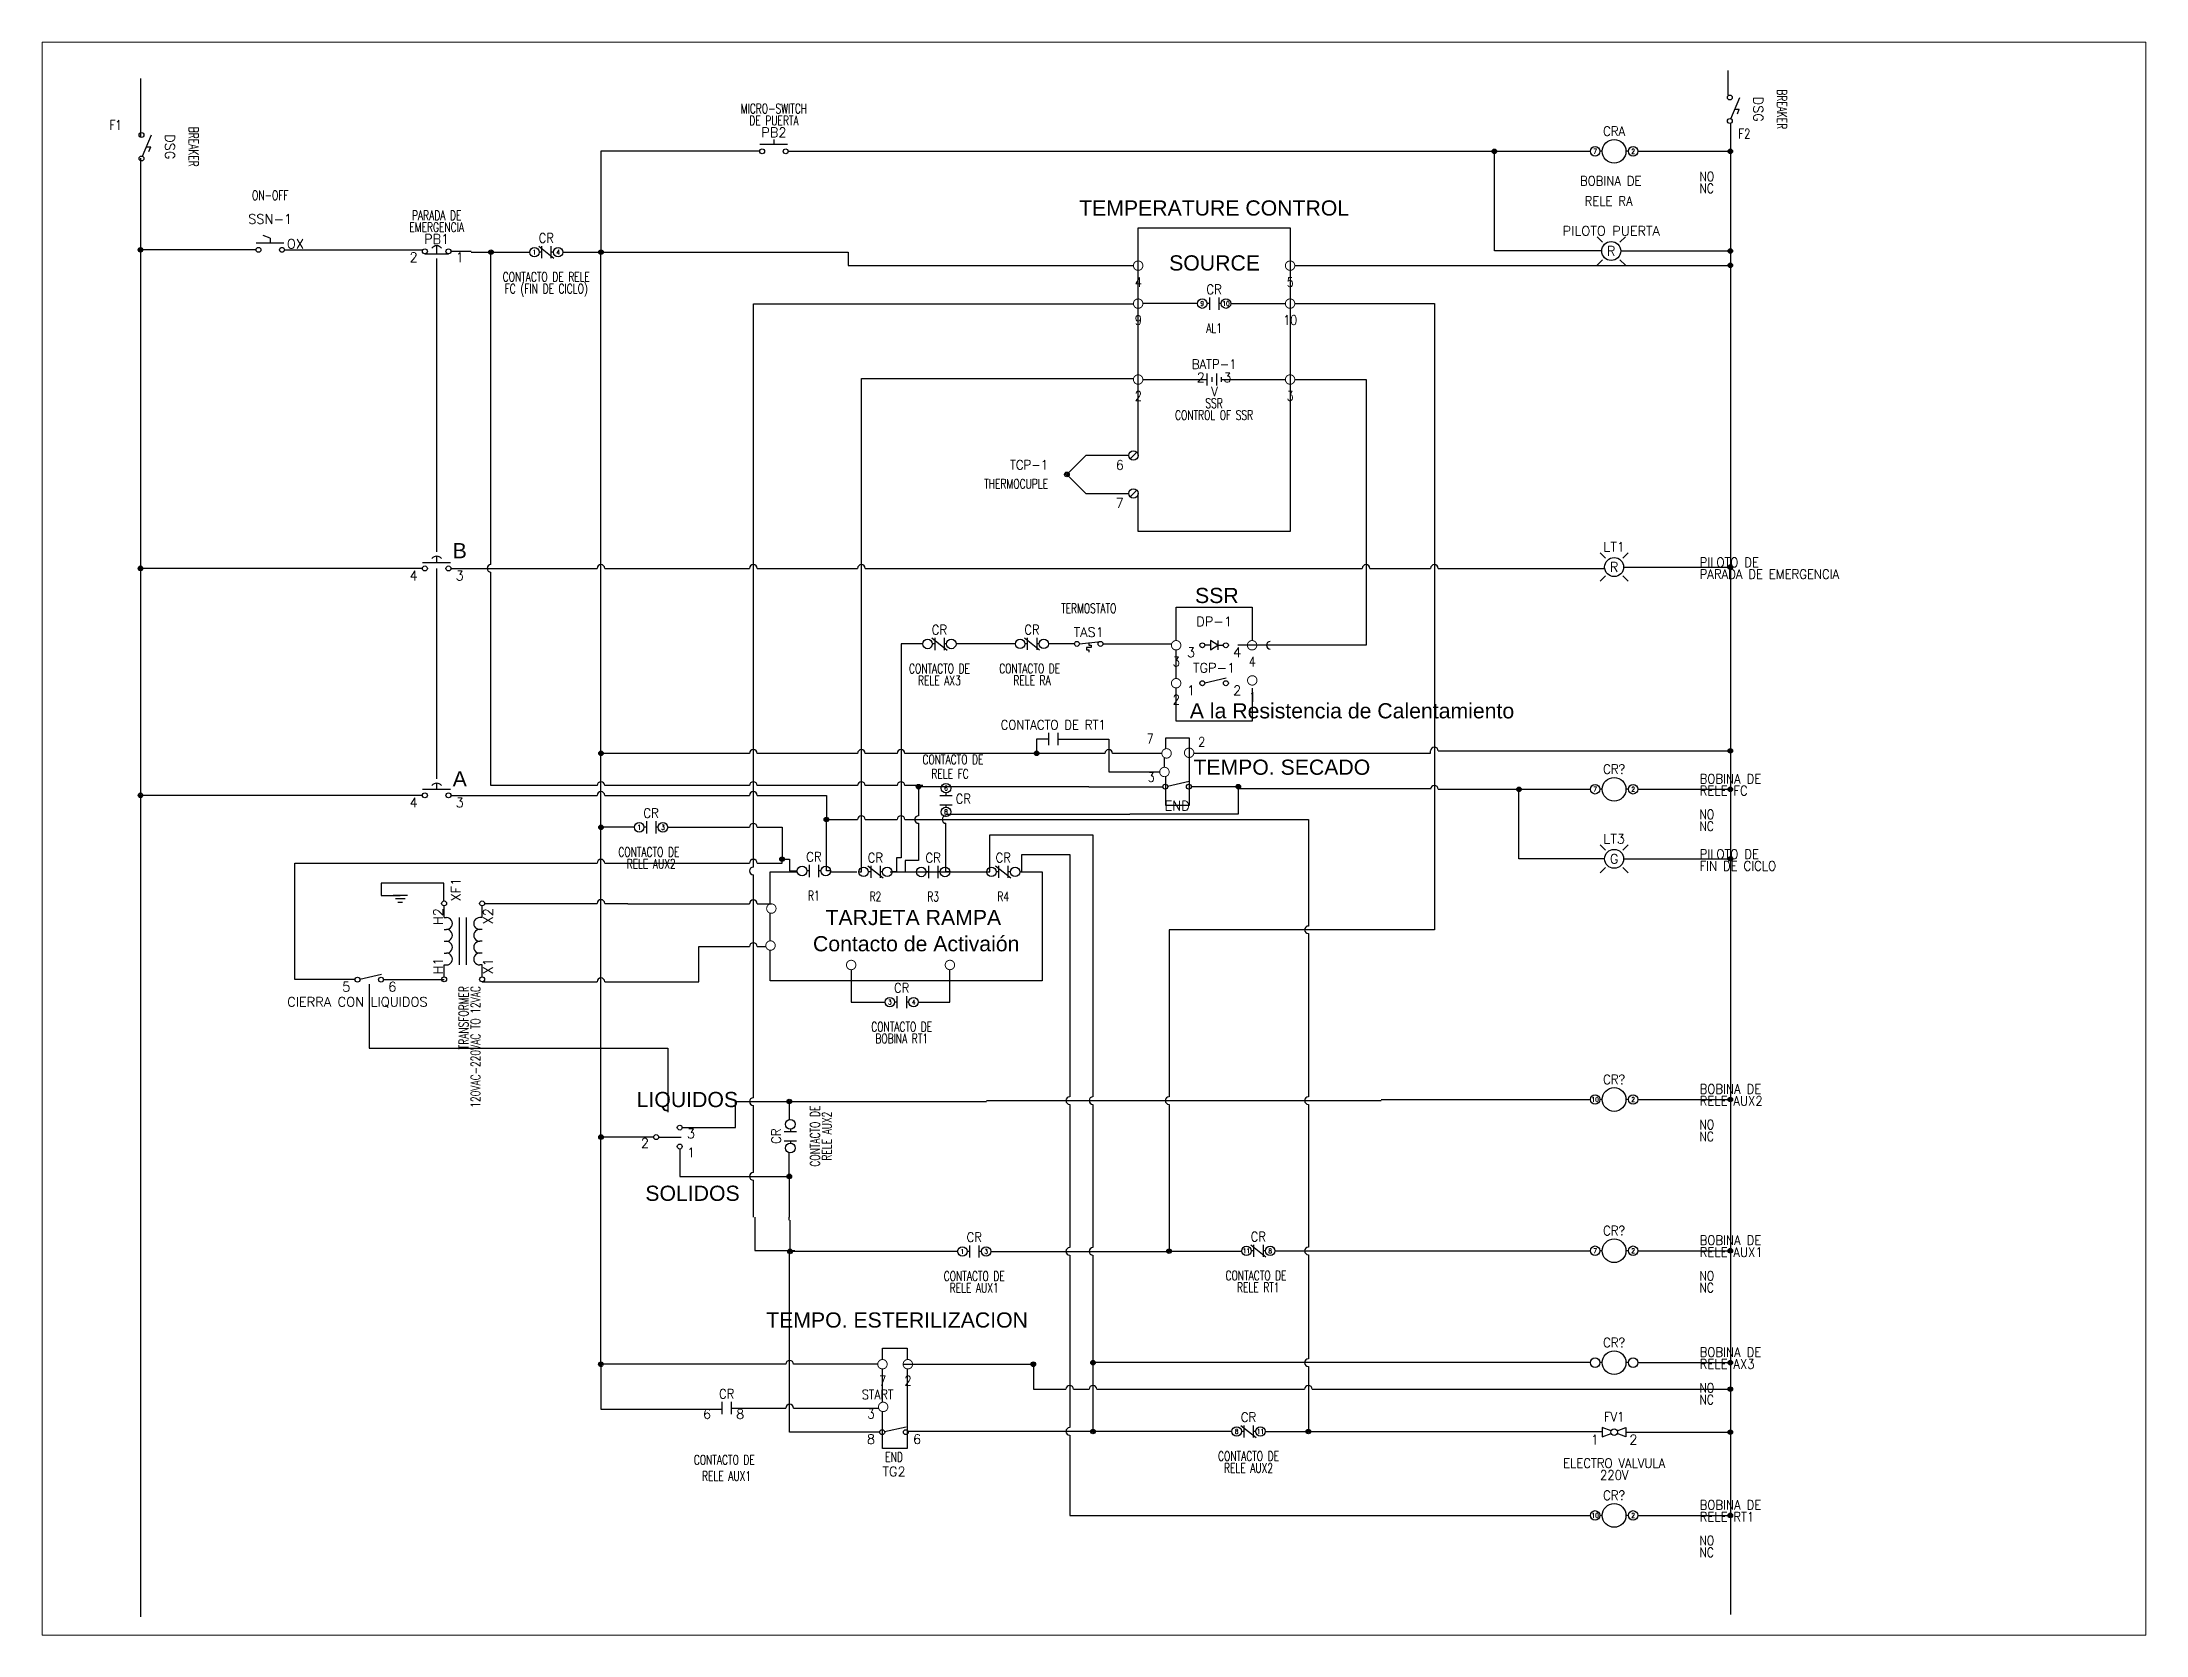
# Paper-space layout 'Layout1' of a CAD drawing. Header units: inches. Extents: x 0 to 10.5, y 0 to 8.
# The model-space entities are those that its viewports show. They can reach past a viewport. Long polylines and large blocks are cut down to what shows.
import ezdxf
from ezdxf.enums import TextEntityAlignment as Align

# ---------------------------------------------------------------- set-up
doc = ezdxf.new("R2010")
doc.units = ezdxf.units.IN
doc.header["$MEASUREMENT"] = 0
for name, color, linetype in [('DESC', 150, 'Continuous'), ('DESCCHILD', 20, 'Continuous'), ('LINK', 9, 'Continuous'), ('LOCBOX', 92, 'Continuous'), ('MISC', 7, 'Continuous'), ('SYMS', 7, 'Continuous'), ('TAGS', 150, 'Continuous'), ('TERMS', 123, 'Continuous'), ('WIREFIXED', 7, 'Continuous'), ('WIRES', 7, 'Continuous')]:
    doc.layers.add(name, color=color, linetype=linetype)
doc.styles.get("Standard").update_dxf_attribs({"font": 'arial.ttf'})
doc.styles.add('WD', font='romans.shx')

psp = doc.layouts.get("Layout1")

msp = doc.modelspace()

# ---------------------------------------------------------------- texts
at = {"char_height": 0.2, "attachment_point": 1}
for s, insert in [('SOURCE', (29.678, 23.743)), ('B', (20.246, 19.953)), ('A la Resistencia de Calentamiento', (29.95, 17.844)), ('A', (20.246, 16.948)), ('Contacto de Activaión', (24.989, 14.776)), ('LIQUIDOS', (22.668, 12.724))]:
    msp.add_mtext(s, dxfattribs=dict(at, insert=insert))
at = {"insert": (22.782, 11.489), "char_height": 0.2, "attachment_point": 1}
msp.add_mtext_dynamic_manual_height_columns('SOLIDOS', width=0.01135, gutter_width=1, heights=[0], dxfattribs=at)
at = {"layer": 'LOCBOX'}
for s, p in [('TEMPERATURE CONTROL', (30.27, 24.207)), ('SSR', (30.306, 19.103)), ('TEMPO. SECADO', (31.161, 16.841)), ('TARJETA RAMPA', (26.31, 14.861)), ('TEMPO. ESTERILIZACION', (26.096, 9.56))]:
    msp.add_text(s, height=0.2, dxfattribs=at).set_placement(p, align=Align.BOTTOM_CENTER)

# ---------------------------------------------------------------- blocks, each defined once
blk = doc.blocks.new('HSS112')
for p, q in [((-0.185, 0.094), (0.18, 0.094)), ((0, 0.156), (-0.094, 0.188)), ((0, 0.156), (0, 0.094))]:
    blk.add_line(p, q)
for centre in [(-0.155, 0), (0.155, 0)]:
    blk.add_circle(centre, 0.0322)
at = {"style": 'WD', "width": 0.7}
for tag, p in [('INST', (0, 0.982)), ('LOC', (0, 0.812)), ('DESC1', (0, 0.656)), ('DESC2', (0, 0.5)), ('XREF', (0, -0.219))]:
    blk.add_attdef(tag, text='', height=0.125, dxfattribs=at).set_placement(p, align=Align.CENTER)
blk.add_attdef('POS1', text='', height=0.125, dxfattribs=at).set_placement((-0.125, 0.188), align=Align.RIGHT)
at = {"style": 'WD'}
blk.add_attdef('TAG1', text='', height=0.125, dxfattribs=at).set_placement((0, 0.344), align=Align.CENTER)
at = {"style": 'WD', "width": 0.7}
blk.add_attdef('POS2', (0.125, 0.188), '', height=0.125, dxfattribs=at)
at = {"style": 'WD'}
for tag, p, height, flags in [('X4TERM01', (-0.188, 0), 0.0125, 1), ('X1TERM02', (0.188, 0), 0.0125, 1), ('FAMILY', (0.205, 0.152), 0.01, 9), ('CONTACT', (0.205, 0.136), 0.01, 1)]:
    blk.add_attdef(tag, p, '', height=height, dxfattribs=dict(at, flags=flags))
for tag, p, height in [('X2LINK', (0, 0.219), 0.01), ('X8LINK', (0, 0), 0.01), ('STATE', (0.219, 0.016), 0.125)]:
    blk.add_attdef(tag, p, '', height=height, dxfattribs=at)
at = {"linetype": 'Continuous', "style": 'WD', "flags": 9}
for tag, p in [('ASSYCODE', (0.25, 0.094)), ('MFG', (0.23, 0.108)), ('CAT', (0.232, 0.121))]:
    blk.add_attdef(tag, text='', height=0.01, dxfattribs=at).set_placement(p, align=Align.CENTER)
at = {"linetype": 'Continuous', "style": 'WD', "flags": 8}
blk.add_attdef('TERM01', text='', height=0.125, dxfattribs=at).set_placement((-0.25, -0.031), align=Align.TOP_RIGHT)
blk.add_attdef('TERM02', text='', height=0.125, dxfattribs=at).set_placement((0.25, -0.031), align=Align.TOP_LEFT)
blk = doc.blocks.new('HXF1')
for p, q in [((-0.469, 0), (-0.312, 0)), ((-0.312, 0), (-0.312, -0.031)), ((-0.156, 0), (-0.156, -0.031)), ((0, 0), (0, -0.031)), ((0.156, 0), (0.156, -0.031)), ((0.312, 0), (0.467, 0)), ((0.312, 0), (0.312, -0.031)), ((-0.312, -0.203), (0.312, -0.203)), ((-0.469, -0.5), (-0.312, -0.5)), ((-0.312, -0.297), (0.312, -0.297)), ((-0.312, -0.5), (-0.312, -0.469)), ((-0.156, -0.5), (-0.156, -0.469)), ((0, -0.5), (0, -0.469)), ((0.156, -0.5), (0.156, -0.469)), ((0.312, -0.5), (0.312, -0.469)), ((0.312, -0.5), (0.467, -0.5))]:
    blk.add_line(p, q)
for centre in [(-0.501, 0), (0.499, 0), (-0.501, -0.5), (0.499, -0.5)]:
    blk.add_circle(centre, 0.0322)
for centre, start, end in [((-0.234, -0.031), 180, 0.001), ((-0.078, -0.031), 180, 0.001), ((0.078, -0.031), 180, 0.001), ((0.234, -0.031), 180, 0.001), ((-0.234, -0.469), 0.001, 180.002), ((-0.078, -0.469), 0.001, 180.002), ((0.078, -0.469), 0.001, 180.002), ((0.234, -0.469), 0.001, 180.002)]:
    blk.add_arc(centre, 0.0781, start, end)
at = {"style": 'WD', "width": 0.7}
for tag, p in [('INST', (-0.591, 0.006)), ('DESC1', (-0.591, -0.32)), ('LOC', (-0.591, -0.164)), ('DESC2', (-0.591, -0.476))]:
    blk.add_attdef(tag, text='', height=0.125, dxfattribs=at).set_placement(p, align=Align.RIGHT)
at = {"linetype": 'Continuous', "style": 'WD', "flags": 8}
for tag, p in [('TERM03', (-0.031, 0.016)), ('TERM02', (0.438, 0.016))]:
    blk.add_attdef(tag, text='', height=0.125, dxfattribs=at).set_placement(p, align=Align.RIGHT)
at = {"style": 'WD'}
for tag, p, height, flags in [('X4TERM01', (-0.533, 0), 0.0125, 1), ('X2TERM01', (-0.501, 0.032), 0.0125, 1), ('X2TERM03', (0, 0.009), 0.0125, 1), ('X2TERM02', (0.499, 0.032), 0.0125, 1), ('X1TERM02', (0.531, 0), 0.0125, 1), ('FAMILY', (0.46, -0.247), 0.01, 9), ('X4TERM04', (-0.533, -0.5), 0.0125, 1), ('X8TERM04', (-0.501, -0.532), 0.0125, 1), ('X8TERM06', (0, -0.507), 0.0125, 1), ('X8TERM05', (0.499, -0.532), 0.0125, 1), ('X1TERM05', (0.531, -0.5), 0.0125, 1)]:
    blk.add_attdef(tag, p, '', height=height, dxfattribs=dict(at, flags=flags))
at = {"linetype": 'Continuous', "style": 'WD', "flags": 8}
blk.add_attdef('TERM01', (-0.438, 0.016), '', height=0.125, dxfattribs=at)
at = {"linetype": 'Continuous', "style": 'WD', "flags": 9}
for tag, p in [('CAT', (0.485, -0.275)), ('ASSYCODE', (0.487, -0.313)), ('MFG', (0.484, -0.295))]:
    blk.add_attdef(tag, text='', height=0.01, dxfattribs=at).set_placement(p, align=Align.CENTER)
at = {"style": 'WD'}
blk.add_attdef('TAG1', (0.524, -0.219), '', height=0.125, dxfattribs=at)
at = {"style": 'WD', "width": 0.7}
blk.add_attdef('RATING1', (0.556, -0.375), '', height=0.125, dxfattribs=at)
at = {"linetype": 'Continuous', "style": 'WD', "flags": 8}
for tag, p in [('TERM06', (-0.031, -0.516)), ('TERM05', (0.438, -0.516))]:
    blk.add_attdef(tag, text='', height=0.125, dxfattribs=at).set_placement(p, align=Align.TOP_RIGHT)
blk.add_attdef('TERM04', text='', height=0.125, dxfattribs=at).set_placement((-0.438, -0.516), align=Align.TOP_LEFT)
blk = doc.blocks.new('WD_WNV')
at = {"linetype": 'Continuous', "style": 'WD', "width": 0.8}
blk.add_attdef('WIRENO', text='', height=0.125, dxfattribs=at).set_placement((-0.05, 0), align=Align.MIDDLE_RIGHT)
at = {"style": 'WD', "flags": 1}
for tag, p in [('W01USER', (-0.062, 0.094)), ('W02USER', (-0.062, 0.086)), ('W03USER', (-0.062, 0.078)), ('W04USER', (-0.062, 0.07)), ('W05USER', (-0.062, 0.062)), ('W06USER', (-0.062, 0.055)), ('W07USER', (-0.062, 0.047)), ('W08USER', (-0.062, 0.039)), ('W09USER', (-0.062, 0.031)), ('W10USER', (-0.062, 0.023))]:
    blk.add_attdef(tag, text='', height=0.005, dxfattribs=at).set_placement(p, align=Align.CENTER)
blk = doc.blocks.new('WDDOT')
for radius in [0.03, 0.0187, 0.00929]:
    blk.add_circle((0, 0), radius)
blk = doc.blocks.new('HPB12M')
for p, q in [((0, 0.074), (0, -0.031)), ((-0.156, -0.032), (0.156, -0.032))]:
    blk.add_line(p, q)
for centre in [(-0.155, 0), (0.155, 0)]:
    blk.add_circle(centre, 0.0322)
blk.add_arc((0, -0.006), 0.0781, 36.8699, 143.1301)
at = {"style": 'WD', "width": 0.7}
for tag, p in [('INST', (0, 0.738)), ('LOC', (0, 0.568)), ('DESC1', (0, 0.412)), ('DESC2', (0, 0.255)), ('XREF', (0, -0.232))]:
    blk.add_attdef(tag, text='', height=0.125, dxfattribs=at).set_placement(p, align=Align.CENTER)
at = {"style": 'WD'}
blk.add_attdef('TAG1', text='', height=0.125, dxfattribs=at).set_placement((0, 0.099), align=Align.CENTER)
for tag, p, height, flags in [('X4TERM01', (-0.188, 0), 0.0125, 1), ('FAMILY', (0.054, 0.058), 0.01, 9), ('CONTACT', (0.054, 0.042), 0.01, 9), ('X1TERM02', (0.188, 0), 0.0125, 1)]:
    blk.add_attdef(tag, p, '', height=height, dxfattribs=dict(at, flags=flags))
for tag, p in [('X2LINK', (0, 0.125)), ('X8LINK', (0, -0.094))]:
    blk.add_attdef(tag, p, '', height=0.01, dxfattribs=at)
at = {"linetype": 'Continuous', "style": 'WD', "flags": 9}
for tag, p in [('MFG', (0.076, 0)), ('CAT', (0.076, 0.017)), ('ASSYCODE', (0.076, -0.017))]:
    blk.add_attdef(tag, text='', height=0.01, dxfattribs=at).set_placement(p, align=Align.CENTER)
at = {"linetype": 'Continuous', "style": 'WD', "flags": 8}
blk.add_attdef('TERM01', text='', height=0.125, dxfattribs=at).set_placement((-0.25, -0.016), align=Align.TOP_RIGHT)
blk.add_attdef('TERM02', text='', height=0.125, dxfattribs=at).set_placement((0.25, -0.016), align=Align.TOP_LEFT)
blk = doc.blocks.new('HCR21T')
for p, q in [((-0.062, 0), (-0.094, 0)), ((0.094, 0), (0.062, 0))]:
    blk.add_line(p, q)
at = {"linetype": 'Continuous'}
for p, q in [((-0.062, 0.08), (-0.062, -0.08)), ((0.062, 0.08), (0.062, -0.08))]:
    blk.add_line(p, q, dxfattribs=at)
for centre in [(-0.156, 0), (0.156, 0)]:
    blk.add_circle(centre, 0.0625)
at = {"style": 'WD'}
for tag, width, p in [('INST', 0.7, (0, 0.451)), ('LOC', 0.7, (0, 0.281)), ('TAG2', 0.9, (0, 0.125)), ('DESC1', 0.7, (0, -0.387)), ('XREF', 0.7, (0, -0.235)), ('DESC2', 0.7, (0, -0.543))]:
    blk.add_attdef(tag, text='', height=0.125, dxfattribs=dict(at, width=width)).set_placement(p, align=Align.CENTER)
at = {"linetype": 'Continuous', "style": 'WD', "width": 0.8, "flags": 8}
for tag, p in [('TERM01', (-0.156, 0)), ('TERM02', (0.156, 0))]:
    blk.add_attdef(tag, text='', height=0.0625, dxfattribs=at).set_placement(p, align=Align.MIDDLE_CENTER)
at = {"style": 'WD'}
for tag, p, height, flags in [('X4TERM01', (-0.219, 0), 0.0125, 1), ('FAMILY', (0.097, 0.053), 0.01, 9), ('CONTACT', (0.097, 0.036), 0.01, 1), ('X1TERM02', (0.219, 0), 0.0125, 1)]:
    blk.add_attdef(tag, p, '', height=height, dxfattribs=dict(at, flags=flags))
for tag, p in [('X2LINK', (0, 0.125)), ('X8LINK', (0, -0.125))]:
    blk.add_attdef(tag, p, '', height=0.01, dxfattribs=at)
blk = doc.blocks.new('HBA1R')
for p, q in [((-0.094, 0.078), (-0.094, -0.078)), ((-0.031, 0.031), (-0.031, -0.031)), ((0.031, 0.078), (0.031, -0.078)), ((0.094, 0.031), (0.094, -0.031))]:
    blk.add_line(p, q)
at = {"style": 'WD'}
for tag, width, p in [('INST', 0.7, (0.006, 0.466)), ('LOC', 0.7, (0.006, 0.296)), ('TAG1', 0.9, (0, 0.14)), ('RATING1', 0.9, (0.006, -0.219)), ('DESC1', 0.7, (0, -0.375)), ('DESC2', 0.7, (0, -0.531))]:
    blk.add_attdef(tag, text='', height=0.125, dxfattribs=dict(at, width=width)).set_placement(p, align=Align.CENTER)
at = {"linetype": 'Continuous', "style": 'WD'}
blk.add_attdef('TERM01', text='', height=0.125, dxfattribs=at).set_placement((-0.122, 0.09), align=Align.TOP_RIGHT)
at = {"style": 'WD', "flags": 1}
for tag, p in [('X4TERM01', (-0.094, 0)), ('X1TERM02', (0.094, 0))]:
    blk.add_attdef(tag, p, '', height=0.0125, dxfattribs=at)
at = {"linetype": 'Continuous', "style": 'WD', "flags": 9}
blk.add_attdef('ASSYCODE', text='', height=0.01, dxfattribs=at).set_placement((0.001, 0.051), align=Align.CENTER)
at = {"style": 'WD', "flags": 9}
blk.add_attdef('FAMILY', text='', height=0.01, dxfattribs=at).set_placement((-0.005, 0.107), align=Align.CENTER)
at = {"linetype": 'Continuous', "style": 'WD', "flags": 1}
for tag, p in [('MFG', (0, 0.078)), ('CAT', (0, 0.097))]:
    blk.add_attdef(tag, text='', height=0.01, dxfattribs=at).set_placement(p, align=Align.MIDDLE)
at = {"linetype": 'Continuous', "style": 'WD'}
blk.add_attdef('TERM02', text='', height=0.125, dxfattribs=at).set_placement((0.122, 0.09), align=Align.TOP_LEFT)
blk = doc.blocks.new('HTC1L')
for p, q in [((-0.688, 0), (-0.938, -0.25)), ((-0.125, 0), (-0.688, 0)), ((-0.018, 0.044), (-0.107, -0.044)), ((-0.938, -0.25), (-0.688, -0.5)), ((-0.688, -0.5), (-0.125, -0.5)), ((-0.018, -0.456), (-0.107, -0.544))]:
    blk.add_line(p, q)
for centre, radius in [((-0.062, 0), 0.0625), ((-0.938, -0.25), 0.0313), ((-0.938, -0.25), 0.0163), ((-0.062, -0.5), 0.0625)]:
    blk.add_circle(centre, radius)
at = {"style": 'WD'}
for tag, width, p in [('INST', 0.7, (-1.188, 0.14)), ('LOC', 0.7, (-1.188, -0.029)), ('RATING1', 0.9, (-0.188, 0.062)), ('TAG1', 0.9, (-1.186, -0.186)), ('DESC1', 0.7, (-1.186, -0.436)), ('DESC2', 0.7, (-1.186, -0.592)), ('WDTAGALT', 0.7, (-1.188, -0.75))]:
    blk.add_attdef(tag, text='', height=0.125, dxfattribs=dict(at, width=width)).set_placement(p, align=Align.RIGHT)
at = {"color": 7, "style": 'WD', "flags": 1}
for tag, p in [('X2TERM01', (-0.062, 0.062)), ('X1TERM01', (0, 0)), ('X8TERM02', (-0.062, -0.562)), ('X1TERM02', (0, -0.5))]:
    blk.add_attdef(tag, p, '', height=0.0125, dxfattribs=at)
at = {"style": 'WD', "flags": 9}
blk.add_attdef('FAMILY', text='', height=0.01, dxfattribs=at).set_placement((-1.025, -0.224), align=Align.CENTER)
at = {"linetype": 'Continuous', "style": 'WD', "flags": 1}
for tag, p in [('MFG', (-1.02, -0.253)), ('CAT', (-1.02, -0.235))]:
    blk.add_attdef(tag, text='', height=0.01, dxfattribs=at).set_placement(p, align=Align.MIDDLE)
at = {"linetype": 'Continuous', "style": 'WD', "flags": 8}
for tag, p in [('TERM01', (-0.188, -0.062)), ('TERM02', (-0.188, -0.562))]:
    blk.add_attdef(tag, text='', height=0.125, dxfattribs=at).set_placement(p, align=Align.TOP_RIGHT)
at = {"linetype": 'Continuous', "style": 'WD', "flags": 9}
blk.add_attdef('ASSYCODE', text='', height=0.01, dxfattribs=at).set_placement((-1.033, -0.288), align=Align.CENTER)
blk = doc.blocks.new('HT0002_1-')
at = {"const_width": 0.0125}
blk.add_lwpolyline([(0, 0.062, 1), (0, -0.062, 1)], format="xyb", close=True, dxfattribs=at)
at = {"style": 'WD', "width": 0.85}
for tag, p in [('INST', (0, 0.416)), ('LOC', (0, 0.26)), ('CNT', (0.001, 0.108)), ('TAGSTRIP', (0.002, -0.279)), ('DESC1', (0, -0.453)), ('DESC2', (0, -0.625)), ('DESC3', (0, -0.797))]:
    blk.add_attdef(tag, text='', height=0.125, dxfattribs=at).set_placement(p, align=Align.CENTER)
at = {"style": 'WD', "flags": 1}
for tag, p, height in [('X4TERM01', (-0.062, 0), 0.0125), ('X4TERMDESC01', (-0.055, -0.023), 0.025), ('X2TERMDESC01', (-0.006, 0.029), 0.025), ('STRIPSEQ', (0, 0), 0.00125), ('X2TERM01', (0, 0.062), 0.0125), ('X2PIN01', (0.033, 0.084), 0.0125), ('X1TERMDESC01', (0.039, 0.007), 0.025), ('X1TERM01', (0.062, 0), 0.0125), ('X1PIN01', (0.087, 0.016), 0.0125), ('X4PIN01', (-0.114, -0.038), 0.0125), ('LINKTERM', (0, -0.002), 0.00125), ('X8TERM01', (0, -0.062), 0.0125), ('X8TERMDESC01', (0, -0.054), 0.025), ('X8PIN01', (0.026, -0.096), 0.0125)]:
    blk.add_attdef(tag, p, '', height=height, dxfattribs=at)
at = {"style": 'WD', "width": 0.7, "flags": 1}
blk.add_attdef('ASSYCODE', (0.062, -0.281), '', height=0.01, dxfattribs=at)
at = {"style": 'WD', "flags": 9}
for tag, p in [('WDTYPE', (0.121, -0.263)), ('WDBLKNAM', (0.059, -0.575))]:
    blk.add_attdef(tag, text='', height=0.01, dxfattribs=at).set_placement(p, align=Align.RIGHT)
at = {"linetype": 'Continuous', "style": 'WD', "width": 0.8, "flags": 1}
blk.add_attdef('MFG', text='', height=0.109, dxfattribs=at).set_placement((0.088, -0.406), align=Align.RIGHT)
blk.add_attdef('CAT', (-0.131, -0.563), '', height=0.109, dxfattribs=at)
blk = doc.blocks.new('HDI1T')
for p, q in [((-0.047, 0), (-0.125, 0)), ((0.047, 0), (-0.047, 0.062)), ((-0.047, 0.062), (-0.047, -0.062)), ((-0.047, -0.062), (0.047, 0)), ((0.047, 0.062), (0.047, -0.062)), ((0.047, 0), (0.125, 0))]:
    blk.add_line(p, q)
for centre in [(-0.155, 0), (0.155, 0)]:
    blk.add_circle(centre, 0.0322)
at = {"style": 'WD'}
for tag, width, p in [('INST', 0.7, (0, 0.888)), ('LOC', 0.7, (0, 0.719)), ('DESC1', 0.7, (0, 0.562)), ('DESC2', 0.7, (0, 0.406)), ('RATING1', 0.9, (0.006, 0.094))]:
    blk.add_attdef(tag, text='', height=0.125, dxfattribs=dict(at, width=width)).set_placement(p, align=Align.CENTER)
blk.add_attdef('TAG1', text='', height=0.125, dxfattribs=at).set_placement((0, 0.25), align=Align.CENTER)
for tag, p, height, flags in [('X4TERM01', (-0.188, 0), 0.0125, 1), ('X1TERM02', (0.188, 0), 0.0125, 1), ('FAMILY', (0.205, 0.152), 0.01, 9), ('WDBLKNAM', (0.205, 0.134), 0.01, 9)]:
    blk.add_attdef(tag, p, '', height=height, dxfattribs=dict(at, flags=flags))
at = {"linetype": 'Continuous', "style": 'WD', "flags": 9}
for tag, p in [('ASSYCODE', (0.219, 0.062)), ('MFG', (0.228, 0.089)), ('CAT', (0.23, 0.108))]:
    blk.add_attdef(tag, text='', height=0.01, dxfattribs=at).set_placement(p, align=Align.CENTER)
at = {"linetype": 'Continuous', "style": 'WD', "flags": 8}
blk.add_attdef('TERM01', text='', height=0.125, dxfattribs=at).set_placement((-0.25, -0.031), align=Align.TOP_RIGHT)
at = {"style": 'WD', "width": 0.9}
blk.add_attdef('RATING2', text='', height=0.125, dxfattribs=at).set_placement((0.006, -0.188), align=Align.TOP_CENTER)
at = {"linetype": 'Continuous', "style": 'WD', "flags": 8}
blk.add_attdef('TERM02', text='', height=0.125, dxfattribs=at).set_placement((0.25, -0.031), align=Align.TOP_LEFT)
blk = doc.blocks.new('HTG11')
blk.add_line((-0.124, 0.007), (0.159, 0.071))
for centre in [(-0.155, 0), (0.155, 0)]:
    blk.add_circle(centre, 0.0322)
at = {"style": 'WD', "width": 0.7}
for tag, p in [('INST', (0, 0.779)), ('DESC1', (0, 0.453)), ('LOC', (0, 0.609)), ('DESC2', (0, 0.297)), ('WDTAGALT', (0, -0.391)), ('XREF', (0, -0.236))]:
    blk.add_attdef(tag, text='', height=0.125, dxfattribs=at).set_placement(p, align=Align.CENTER)
at = {"style": 'WD'}
blk.add_attdef('TAG1', text='', height=0.125, dxfattribs=at).set_placement((0, 0.141), align=Align.CENTER)
for tag, p, height, flags in [('X4TERM01', (-0.188, 0), 0.0125, 1), ('FAMILY', (0.038, 0.037), 0.01, 9), ('CONTACT', (0.038, 0.02), 0.01, 1), ('X1TERM02', (0.188, 0), 0.0125, 1)]:
    blk.add_attdef(tag, p, '', height=height, dxfattribs=dict(at, flags=flags))
for tag, p in [('X2LINK', (0, 0.266)), ('X8LINK', (0, -0.062))]:
    blk.add_attdef(tag, p, '', height=0.01, dxfattribs=at)
at = {"linetype": 'Continuous', "style": 'WD', "flags": 9}
for tag, p in [('CAT', (0.063, -0.007)), ('ASSYCODE', (0.062, -0.043)), ('MFG', (0.063, -0.027))]:
    blk.add_attdef(tag, text='', height=0.01, dxfattribs=at).set_placement(p, align=Align.CENTER)
at = {"linetype": 'Continuous', "style": 'WD', "flags": 8}
blk.add_attdef('TERM01', text='', height=0.125, dxfattribs=at).set_placement((-0.25, -0.031), align=Align.TOP_RIGHT)
blk.add_attdef('TERM02', text='', height=0.125, dxfattribs=at).set_placement((0.25, -0.031), align=Align.TOP_LEFT)
blk = doc.blocks.new('HCR22T')
at = {"linetype": 'Continuous'}
for p, q in [((-0.1, 0.08), (0.1, -0.08)), ((-0.062, 0.08), (-0.062, -0.08)), ((0.062, 0.08), (0.062, -0.08))]:
    blk.add_line(p, q, dxfattribs=at)
for p, q in [((-0.062, 0), (-0.094, 0)), ((0.094, 0), (0.062, 0))]:
    blk.add_line(p, q)
for centre in [(-0.156, 0), (0.156, 0)]:
    blk.add_circle(centre, 0.0625)
at = {"style": 'WD'}
for tag, width, p in [('INST', 0.7, (0, 0.451)), ('LOC', 0.7, (0, 0.281)), ('TAG2', 0.9, (0, 0.125)), ('DESC1', 0.7, (0, -0.387)), ('XREF', 0.7, (0, -0.235)), ('DESC2', 0.7, (0, -0.543)), ('DESC3', 0.7, (0, -0.699))]:
    blk.add_attdef(tag, text='', height=0.125, dxfattribs=dict(at, width=width)).set_placement(p, align=Align.CENTER)
at = {"linetype": 'Continuous', "style": 'WD', "width": 0.8, "flags": 8}
for tag, p in [('TERM01', (-0.156, 0)), ('TERM02', (0.156, 0))]:
    blk.add_attdef(tag, text='', height=0.0625, dxfattribs=at).set_placement(p, align=Align.MIDDLE_CENTER)
at = {"style": 'WD'}
for tag, p, height, flags in [('X4TERM01', (-0.219, 0), 0.0125, 1), ('FAMILY', (0.097, 0.053), 0.01, 9), ('CONTACT', (0.097, 0.036), 0.01, 1), ('X1TERM02', (0.219, 0), 0.0125, 1)]:
    blk.add_attdef(tag, p, '', height=height, dxfattribs=dict(at, flags=flags))
for tag, p in [('X2LINK', (0, 0.125)), ('X8LINK', (0, -0.125))]:
    blk.add_attdef(tag, p, '', height=0.01, dxfattribs=at)
blk = doc.blocks.new('HPB11M')
for p, q in [((-0.185, 0.08), (0.18, 0.08)), ((0, 0.16), (0, 0.08))]:
    blk.add_line(p, q)
for centre in [(-0.155, 0), (0.155, 0)]:
    blk.add_circle(centre, 0.0322)
blk.add_arc((0, 0.082), 0.0781, 36.8699, 143.1301)
at = {"style": 'WD', "width": 0.7}
for tag, p in [('INST', (0, 0.826)), ('DESC1', (0, 0.5)), ('LOC', (0, 0.656)), ('DESC2', (0, 0.344)), ('XREF', (0, -0.219))]:
    blk.add_attdef(tag, text='', height=0.125, dxfattribs=at).set_placement(p, align=Align.CENTER)
at = {"style": 'WD'}
blk.add_attdef('TAG1', text='', height=0.125, dxfattribs=at).set_placement((0, 0.188), align=Align.CENTER)
for tag, p, height, flags in [('X4TERM01', (-0.188, 0), 0.0125, 1), ('X1TERM02', (0.188, 0), 0.0125, 1), ('FAMILY', (0.205, 0.152), 0.01, 9), ('CONTACT', (0.205, 0.136), 0.01, 1)]:
    blk.add_attdef(tag, p, '', height=height, dxfattribs=dict(at, flags=flags))
for tag, p in [('X2LINK', (0, 0.219)), ('X8LINK', (0, 0))]:
    blk.add_attdef(tag, p, '', height=0.01, dxfattribs=at)
at = {"linetype": 'Continuous', "style": 'WD', "flags": 9}
for tag, p in [('ASSYCODE', (0.23, 0.069)), ('MFG', (0.23, 0.089)), ('CAT', (0.23, 0.108))]:
    blk.add_attdef(tag, text='', height=0.01, dxfattribs=at).set_placement(p, align=Align.CENTER)
at = {"linetype": 'Continuous', "style": 'WD', "flags": 8}
blk.add_attdef('TERM01', text='', height=0.125, dxfattribs=at).set_placement((-0.25, -0.031), align=Align.TOP_RIGHT)
blk.add_attdef('TERM02', text='', height=0.125, dxfattribs=at).set_placement((0.25, -0.031), align=Align.TOP_LEFT)
blk = doc.blocks.new('HTS12')
at = {"linetype": 'Continuous'}
blk.add_line((-0.123, 0.002), (0.159, 0.033), dxfattribs=at)
for p, q in [((0, 0.015), (0, -0.017)), ((0.031, -0.048), (-0.031, -0.048)), ((-0.031, -0.048), (-0.031, -0.079)), ((-0.031, -0.079), (0, -0.079)), ((0, -0.017), (0.031, -0.017)), ((0, -0.079), (0, -0.111)), ((0.031, -0.017), (0.031, -0.048))]:
    blk.add_line(p, q)
for centre in [(-0.155, 0), (0.155, 0)]:
    blk.add_circle(centre, 0.0322)
at = {"style": 'WD', "width": 0.7}
for tag, p in [('INST', (0, 0.732)), ('LOC', (0, 0.562)), ('DESC1', (0, 0.406)), ('DESC2', (0, 0.25)), ('XREF', (0, -0.314))]:
    blk.add_attdef(tag, text='', height=0.125, dxfattribs=at).set_placement(p, align=Align.CENTER)
at = {"style": 'WD'}
blk.add_attdef('TAG1', text='', height=0.125, dxfattribs=at).set_placement((0, 0.094), align=Align.CENTER)
for tag, p, height, flags in [('X4TERM01', (-0.188, 0), 0.0125, 1), ('FAMILY', (0.038, 0.037), 0.01, 9), ('CONTACT', (0.038, 0.02), 0.01, 1), ('X1TERM02', (0.188, 0), 0.0125, 1)]:
    blk.add_attdef(tag, p, '', height=height, dxfattribs=dict(at, flags=flags))
for tag, p in [('X2LINK', (0, 0.078)), ('X8LINK', (0, -0.141))]:
    blk.add_attdef(tag, p, '', height=0.01, dxfattribs=at)
at = {"linetype": 'Continuous', "style": 'WD', "flags": 9}
for tag, p in [('CAT', (0.063, -0.007)), ('ASSYCODE', (0.062, -0.047)), ('MFG', (0.063, -0.027))]:
    blk.add_attdef(tag, text='', height=0.01, dxfattribs=at).set_placement(p, align=Align.CENTER)
at = {"linetype": 'Continuous', "style": 'WD', "flags": 8}
blk.add_attdef('TERM01', text='', height=0.125, dxfattribs=at).set_placement((-0.25, -0.016), align=Align.TOP_RIGHT)
blk.add_attdef('TERM02', text='', height=0.125, dxfattribs=at).set_placement((0.25, -0.016), align=Align.TOP_LEFT)
at = {"style": 'WD', "width": 0.7}
for tag, p in [('RATING1', (0.275, -0.299)), ('WDTAGALT', (0.281, -0.466))]:
    blk.add_attdef(tag, p, '', height=0.125, dxfattribs=at)
blk = doc.blocks.new('HPB11')
for p, q in [((-0.185, 0.094), (0.18, 0.094)), ((0, 0.156), (0, 0.094))]:
    blk.add_line(p, q)
for centre in [(-0.155, 0), (0.155, 0)]:
    blk.add_circle(centre, 0.0322)
at = {"style": 'WD', "width": 0.7}
for tag, p in [('INST', (0, 0.826)), ('DESC1', (0, 0.5)), ('LOC', (0, 0.656)), ('DESC2', (0, 0.344)), ('XREF', (0, -0.219))]:
    blk.add_attdef(tag, text='', height=0.125, dxfattribs=at).set_placement(p, align=Align.CENTER)
at = {"style": 'WD'}
blk.add_attdef('TAG1', text='', height=0.125, dxfattribs=at).set_placement((0, 0.188), align=Align.CENTER)
for tag, p, height, flags in [('X4TERM01', (-0.188, 0), 0.0125, 1), ('X1TERM02', (0.188, 0), 0.0125, 1), ('FAMILY', (0.205, 0.152), 0.01, 9), ('CONTACT', (0.205, 0.136), 0.01, 1)]:
    blk.add_attdef(tag, p, '', height=height, dxfattribs=dict(at, flags=flags))
for tag, p in [('X2LINK', (0, 0.219)), ('X8LINK', (0, 0))]:
    blk.add_attdef(tag, p, '', height=0.01, dxfattribs=at)
at = {"linetype": 'Continuous', "style": 'WD', "flags": 9}
for tag, p in [('ASSYCODE', (0.23, 0.071)), ('MFG', (0.228, 0.089)), ('CAT', (0.23, 0.108))]:
    blk.add_attdef(tag, text='', height=0.01, dxfattribs=at).set_placement(p, align=Align.CENTER)
at = {"linetype": 'Continuous', "style": 'WD', "flags": 8}
blk.add_attdef('TERM01', text='', height=0.125, dxfattribs=at).set_placement((-0.25, -0.031), align=Align.TOP_RIGHT)
blk.add_attdef('TERM02', text='', height=0.125, dxfattribs=at).set_placement((0.25, -0.031), align=Align.TOP_LEFT)
blk = doc.blocks.new('HCR1T')
for p, q in [((-0.156, 0), (-0.188, 0)), ((0.188, 0), (0.156, 0))]:
    blk.add_line(p, q)
for centre, radius in [((-0.25, 0), 0.0625), ((0, 0), 0.156), ((0.25, 0), 0.0625)]:
    blk.add_circle(centre, radius)
at = {"style": 'WD'}
for tag, width, p in [('INST', 0.7, (0, 0.528)), ('TAG1', 0.9, (0, 0.202)), ('LOC', 0.7, (0, 0.359))]:
    blk.add_attdef(tag, text='', height=0.125, dxfattribs=dict(at, width=width)).set_placement(p, align=Align.CENTER)
at = {"linetype": 'Continuous', "style": 'WD', "width": 0.8, "flags": 8}
for tag, p in [('TERM01', (-0.25, 0)), ('TERM02', (0.25, 0))]:
    blk.add_attdef(tag, text='', height=0.0625, dxfattribs=at).set_placement(p, align=Align.MIDDLE_CENTER)
at = {"style": 'WD', "flags": 1}
for tag, p in [('X4TERM01', (-0.312, 0)), ('X1TERM02', (0.312, 0))]:
    blk.add_attdef(tag, p, '', height=0.0125, dxfattribs=at)
at = {"linetype": 'Continuous', "style": 'WD', "flags": 9}
blk.add_attdef('ASSYCODE', text='', height=0.01, dxfattribs=at).set_placement((0, 0.109), align=Align.CENTER)
at = {"style": 'WD', "flags": 9}
blk.add_attdef('FAMILY', text='', height=0.01, dxfattribs=at).set_placement((-0.005, 0.17), align=Align.CENTER)
at = {"linetype": 'Continuous', "style": 'WD', "flags": 1}
for tag, p in [('MFG', (0, 0.14)), ('CAT', (0, 0.159))]:
    blk.add_attdef(tag, text='', height=0.01, dxfattribs=at).set_placement(p, align=Align.MIDDLE)
at = {"style": 'WD'}
for tag, p, width in [('DESC1', (1.126, 0.076), 0.9), ('DESC2', (1.126, -0.081), 0.9), ('DESC3', (1.126, -0.237), 0.9), ('XREFNO', (1.359, -0.393), 0.8), ('XREFNC', (1.359, -0.549), 0.8)]:
    blk.add_attdef(tag, p, '', height=0.125, dxfattribs=dict(at, width=width))
at = {"style": 'WD', "width": 0.8, "flags": 8}
for tag, p in [('NO', (1.126, -0.393)), ('NC', (1.126, -0.549))]:
    blk.add_attdef(tag, p, '', height=0.125, dxfattribs=at)
blk = doc.blocks.new('HTG112')
blk.add_line((-0.125, 0), (0.172, 0))
for centre in [(-0.155, 0), (0.155, 0.125), (0.155, -0.125)]:
    blk.add_circle(centre, 0.0322)
at = {"style": 'WD', "width": 0.7}
for tag, p in [('INST', (0, 0.841)), ('DESC1', (0, 0.516)), ('LOC', (0, 0.672)), ('DESC2', (0, 0.359)), ('XREF', (0, -0.346)), ('WDTAGALT', (-0.016, -0.516))]:
    blk.add_attdef(tag, text='', height=0.125, dxfattribs=at).set_placement(p, align=Align.CENTER)
at = {"style": 'WD'}
blk.add_attdef('TAG1', text='', height=0.125, dxfattribs=at).set_placement((0, 0.203), align=Align.CENTER)
for tag, p in [('X2LINK', (0, 0.328)), ('X8LINK', (0, -0.062))]:
    blk.add_attdef(tag, p, '', height=0.01, dxfattribs=at)
for tag, p, height, flags in [('X4TERM01', (-0.188, 0), 0.0125, 1), ('FAMILY', (0.038, 0.037), 0.01, 9), ('CONTACT', (0.038, 0.02), 0.01, 1), ('X2TERM02', (0.156, 0.156), 0.0125, 1), ('X1TERM02', (0.188, 0.125), 0.0125, 1), ('X2TERM03', (0.156, -0.156), 0.0125, 1), ('X1TERM03', (0.188, -0.125), 0.0125, 1)]:
    blk.add_attdef(tag, p, '', height=height, dxfattribs=dict(at, flags=flags))
at = {"linetype": 'Continuous', "style": 'WD', "flags": 9}
for tag, p in [('CAT', (0.063, -0.007)), ('ASSYCODE', (0.062, -0.043)), ('MFG', (0.063, -0.027))]:
    blk.add_attdef(tag, text='', height=0.01, dxfattribs=at).set_placement(p, align=Align.CENTER)
at = {"linetype": 'Continuous', "style": 'WD', "flags": 8}
for tag, p in [('TERM02', (0.25, 0.109)), ('TERM03', (0.25, -0.141))]:
    blk.add_attdef(tag, text='', height=0.125, dxfattribs=at).set_placement(p, align=Align.TOP_LEFT)
blk.add_attdef('TERM01', text='', height=0.125, dxfattribs=at).set_placement((-0.25, -0.016), align=Align.TOP_RIGHT)
blk = doc.blocks.new('HBV1M')
for p, q in [((-0.156, 0.062), (-0.156, -0.062)), ((-0.041, 0.016), (-0.156, 0.062)), ((0.041, 0.016), (0.156, 0.062)), ((0.156, 0.062), (0.156, -0.062)), ((-0.156, -0.062), (-0.041, -0.016)), ((0.156, -0.062), (0.041, -0.016))]:
    blk.add_line(p, q)
blk.add_circle((0, 0), 0.0442)
at = {"style": 'WD'}
for tag, width, p in [('INST', 0.7, (0.006, 0.466)), ('LOC', 0.7, (0.006, 0.296)), ('TAG1', 0.9, (0, 0.14)), ('RATING1', 0.9, (0.001, -0.315)), ('DESC1', 0.9, (0.001, -0.471)), ('DESC2', 0.9, (0.001, -0.627)), ('WDTAGALT', 0.7, (0.031, -0.797))]:
    blk.add_attdef(tag, text='', height=0.125, dxfattribs=dict(at, width=width)).set_placement(p, align=Align.CENTER)
at = {"style": 'WD', "flags": 1}
for tag, p in [('X4TERM01', (-0.156, 0)), ('X1TERM02', (0.156, 0))]:
    blk.add_attdef(tag, p, '', height=0.0125, dxfattribs=at)
at = {"linetype": 'Continuous', "style": 'WD', "flags": 9}
blk.add_attdef('ASSYCODE', text='', height=0.01, dxfattribs=at).set_placement((0, 0.062), align=Align.CENTER)
at = {"style": 'WD', "flags": 9}
blk.add_attdef('FAMILY', text='', height=0.01, dxfattribs=at).set_placement((-0.005, 0.107), align=Align.CENTER)
at = {"linetype": 'Continuous', "style": 'WD', "flags": 1}
for tag, p in [('MFG', (0, 0.078)), ('CAT', (0, 0.097))]:
    blk.add_attdef(tag, text='', height=0.01, dxfattribs=at).set_placement(p, align=Align.MIDDLE)
at = {"linetype": 'Continuous', "style": 'WD'}
blk.add_attdef('TERM01', text='', height=0.125, dxfattribs=at).set_placement((-0.2, -0.035), align=Align.TOP_RIGHT)
blk.add_attdef('TERM02', text='', height=0.125, dxfattribs=at).set_placement((0.2, -0.035), align=Align.TOP_LEFT)
blk = doc.blocks.new('HLT1R')
for p, q in [((-0.115, 0.115), (-0.186, 0.186)), ((0.115, 0.115), (0.186, 0.186)), ((-0.115, -0.115), (-0.186, -0.186)), ((0.115, -0.115), (0.186, -0.186))]:
    blk.add_line(p, q)
blk.add_circle((0, 0), 0.125)
at = {"style": 'WD', "width": 0.7}
for tag, p in [('INST', (0.006, 0.528)), ('LOC', (0.006, 0.359))]:
    blk.add_attdef(tag, text='', height=0.125, dxfattribs=at).set_placement(p, align=Align.CENTER)
at = {"style": 'WD'}
blk.add_attdef('TAG1', text='', height=0.125, dxfattribs=at).set_placement((0, 0.202), align=Align.CENTER)
blk.add_attdef('COLOR', text='', height=0.125, dxfattribs=at).set_placement((0, 0), align=Align.MIDDLE)
at = {"style": 'WD', "flags": 1}
for tag, p in [('X4TERM01', (-0.125, 0)), ('X1TERM02', (0.125, 0))]:
    blk.add_attdef(tag, p, '', height=0.0125, dxfattribs=at)
at = {"linetype": 'Continuous', "style": 'WD', "flags": 9}
blk.add_attdef('ASSYCODE', text='', height=0.01, dxfattribs=at).set_placement((-0.003, 0.098), align=Align.CENTER)
at = {"style": 'WD', "flags": 9}
blk.add_attdef('FAMILY', text='', height=0.01, dxfattribs=at).set_placement((-0.005, 0.161), align=Align.CENTER)
at = {"linetype": 'Continuous', "style": 'WD', "flags": 1}
for tag, p in [('MFG', (0, 0.121)), ('CAT', (0, 0.14))]:
    blk.add_attdef(tag, text='', height=0.01, dxfattribs=at).set_placement(p, align=Align.MIDDLE)
at = {"style": 'WD'}
for tag, p, width in [('DESC1', (1.125, 0), 0.9), ('WDTAGALT', (1.125, -0.312), 0.7)]:
    blk.add_attdef(tag, p, '', height=0.125, dxfattribs=dict(at, width=width))
at = {"linetype": 'Continuous', "style": 'WD', "flags": 8}
blk.add_attdef('TERM01', text='', height=0.125, dxfattribs=at).set_placement((-0.175, -0.031), align=Align.TOP_RIGHT)
blk.add_attdef('TERM02', text='', height=0.125, dxfattribs=at).set_placement((0.175, -0.031), align=Align.TOP_LEFT)
at = {"style": 'WD', "width": 0.9}
blk.add_attdef('DESC2', text='', height=0.125, dxfattribs=at).set_placement((1.125, -0.031), align=Align.TOP_LEFT)
blk = doc.blocks.new('HDS11')
for p, q in [((0.126, 0.013), (-0.156, 0.13)), ((0, 0.065), (0, 0.125)), ((0.062, 0.099), (0, 0.125))]:
    blk.add_line(p, q)
for centre in [(-0.155, 0), (0.155, 0)]:
    blk.add_circle(centre, 0.0322)
at = {"style": 'WD', "width": 0.7}
for tag, p in [('INST', (0, 0.951)), ('LOC', (0, 0.781)), ('DESC1', (0, 0.625)), ('DESC2', (0, 0.469)), ('RATING1', (0, 0.156)), ('XREF', (0, -0.236))]:
    blk.add_attdef(tag, text='', height=0.125, dxfattribs=at).set_placement(p, align=Align.CENTER)
at = {"style": 'WD'}
blk.add_attdef('TAG1', text='', height=0.125, dxfattribs=at).set_placement((0, 0.312), align=Align.CENTER)
for tag, p in [('X2LINK', (0, 0.438)), ('X8LINK', (0, -0.016))]:
    blk.add_attdef(tag, p, '', height=0.01, dxfattribs=at)
for tag, p, height, flags in [('X4TERM01', (-0.188, 0), 0.0125, 1), ('X1TERM02', (0.188, 0), 0.0125, 1), ('FAMILY', (0.206, 0.131), 0.01, 9), ('CONTACT', (0.206, 0.04), 0.01, 9)]:
    blk.add_attdef(tag, p, '', height=height, dxfattribs=dict(at, flags=flags))
at = {"linetype": 'Continuous', "style": 'WD', "flags": 9}
for tag, p in [('ASSYCODE', (0.219, 0.062)), ('MFG', (0.228, 0.089)), ('CAT', (0.23, 0.108))]:
    blk.add_attdef(tag, text='', height=0.01, dxfattribs=at).set_placement(p, align=Align.CENTER)
at = {"linetype": 'Continuous', "style": 'WD', "flags": 8}
blk.add_attdef('TERM01', text='', height=0.125, dxfattribs=at).set_placement((-0.25, -0.031), align=Align.TOP_RIGHT)
blk.add_attdef('TERM02', text='', height=0.125, dxfattribs=at).set_placement((0.25, -0.031), align=Align.TOP_LEFT)
blk = doc.blocks.new('VCR21T')
at = {"linetype": 'Continuous'}
for p, q in [((-0.08, 0.062), (0.08, 0.062)), ((-0.08, -0.062), (0.08, -0.062))]:
    blk.add_line(p, q, dxfattribs=at)
for p, q in [((0, 0.094), (0, 0.062)), ((0, -0.062), (0, -0.094))]:
    blk.add_line(p, q)
for centre in [(0, 0.156), (0, -0.156)]:
    blk.add_circle(centre, 0.0625)
at = {"style": 'WD'}
for tag, p, width in [('INST', (0.125, 0.326), 0.7), ('LOC', (0.125, 0.156), 0.7), ('TAG2', (0.127, -0.045), 0.9), ('XREF', (0.129, -0.199), 0.7), ('DESC1', (0.129, -0.351), 0.7), ('DESC2', (0.129, -0.499), 0.7), ('DESC3', (0.129, -0.646), 0.7)]:
    blk.add_attdef(tag, p, '', height=0.125, dxfattribs=dict(at, width=width))
for tag, p, height, flags in [('FAMILY', (-0.181, 0.003), 0.01, 9), ('X2TERM01', (0, 0.219), 0.0125, 1), ('CONTACT', (-0.181, -0.014), 0.01, 1), ('X8TERM02', (0, -0.219), 0.0125, 1)]:
    blk.add_attdef(tag, p, '', height=height, dxfattribs=dict(at, flags=flags))
at = {"color": 7, "style": 'WD'}
for tag, p in [('X4LINK', (-0.141, 0)), ('X1LINK', (0.125, 0))]:
    blk.add_attdef(tag, p, '', height=0.01, dxfattribs=at)
at = {"linetype": 'Continuous', "style": 'WD', "width": 0.8, "flags": 8}
for tag, p in [('TERM01', (0, 0.156)), ('TERM02', (0, -0.156))]:
    blk.add_attdef(tag, text='', height=0.0625, dxfattribs=at).set_placement(p, align=Align.MIDDLE_CENTER)
blk = doc.blocks.new('HGND2')
for p, q in [((0, 0.09375), (0, -0.09375)), ((0.046875, 0.0625), (0.046875, -0.0625)), ((0.09375, 0.03125), (0.09375, -0.03125))]:
    blk.add_line(p, q)
at = {"style": 'WD', "flags": 1}
blk.add_attdef('X4TERM01', (0, 0), '', height=0.01, dxfattribs=at)
blk = doc.blocks.new('HLT1G')
for p, q in [((-0.115, 0.115), (-0.186, 0.186)), ((0.115, 0.115), (0.186, 0.186)), ((-0.115, -0.115), (-0.186, -0.186)), ((0.115, -0.115), (0.186, -0.186))]:
    blk.add_line(p, q)
blk.add_circle((0, 0), 0.125)
at = {"style": 'WD', "width": 0.7}
for tag, p in [('INST', (0.006, 0.528)), ('LOC', (0.006, 0.359))]:
    blk.add_attdef(tag, text='', height=0.125, dxfattribs=at).set_placement(p, align=Align.CENTER)
at = {"style": 'WD'}
blk.add_attdef('TAG1', text='', height=0.125, dxfattribs=at).set_placement((0, 0.202), align=Align.CENTER)
blk.add_attdef('COLOR', text='', height=0.125, dxfattribs=at).set_placement((0, 0), align=Align.MIDDLE)
at = {"style": 'WD', "flags": 1}
for tag, p in [('X4TERM01', (-0.125, 0)), ('X1TERM02', (0.125, 0))]:
    blk.add_attdef(tag, p, '', height=0.0125, dxfattribs=at)
at = {"linetype": 'Continuous', "style": 'WD', "flags": 9}
blk.add_attdef('ASSYCODE', text='', height=0.01, dxfattribs=at).set_placement((-0.003, 0.096), align=Align.CENTER)
at = {"style": 'WD', "flags": 9}
blk.add_attdef('FAMILY', text='', height=0.01, dxfattribs=at).set_placement((-0.005, 0.161), align=Align.CENTER)
at = {"linetype": 'Continuous', "style": 'WD', "flags": 1}
for tag, p in [('MFG', (0, 0.121)), ('CAT', (0, 0.14))]:
    blk.add_attdef(tag, text='', height=0.01, dxfattribs=at).set_placement(p, align=Align.MIDDLE)
at = {"style": 'WD'}
for tag, p, width in [('DESC1', (1.125, 0), 0.9), ('WDTAGALT', (1.125, -0.312), 0.7)]:
    blk.add_attdef(tag, p, '', height=0.125, dxfattribs=dict(at, width=width))
at = {"linetype": 'Continuous', "style": 'WD', "flags": 8}
blk.add_attdef('TERM01', text='', height=0.125, dxfattribs=at).set_placement((-0.175, -0.031), align=Align.TOP_RIGHT)
blk.add_attdef('TERM02', text='', height=0.125, dxfattribs=at).set_placement((0.175, -0.031), align=Align.TOP_LEFT)
at = {"style": 'WD', "width": 0.9}
blk.add_attdef('DESC2', text='', height=0.125, dxfattribs=at).set_placement((1.125, -0.031), align=Align.TOP_LEFT)
blk = doc.blocks.new('HCR21')
at = {"linetype": 'Continuous'}
for p, q in [((-0.062, 0.08), (-0.062, -0.08)), ((0.062, 0.08), (0.062, -0.08))]:
    blk.add_line(p, q, dxfattribs=at)
at = {"style": 'WD'}
for tag, width, p in [('INST', 0.7, (0, 0.451)), ('LOC', 0.7, (0, 0.281)), ('TAG2', 0.9, (0, 0.125)), ('XREF', 0.7, (0, -0.297)), ('DESC1', 0.7, (0, -0.449)), ('DESC2', 0.7, (0, -0.597)), ('DESC3', 0.7, (0, -0.744))]:
    blk.add_attdef(tag, text='', height=0.125, dxfattribs=dict(at, width=width)).set_placement(p, align=Align.CENTER)
for tag, p, height, flags in [('X4TERM01', (-0.062, 0), 0.0125, 1), ('X1TERM02', (0.062, 0), 0.0125, 1), ('FAMILY', (0.097, 0.053), 0.01, 9), ('CONTACT', (0.097, 0.036), 0.01, 1)]:
    blk.add_attdef(tag, p, '', height=height, dxfattribs=dict(at, flags=flags))
for tag, p in [('X2LINK', (0, 0.125)), ('X8LINK', (0, -0.125))]:
    blk.add_attdef(tag, p, '', height=0.01, dxfattribs=at)
at = {"linetype": 'Continuous', "style": 'WD', "flags": 8}
blk.add_attdef('TERM01', text='', height=0.125, dxfattribs=at).set_placement((-0.125, -0.016), align=Align.TOP_RIGHT)
blk.add_attdef('TERM02', text='', height=0.125, dxfattribs=at).set_placement((0.125, -0.016), align=Align.TOP_LEFT)

# ---------------------------------------------------------------- linework, layer by layer
at = {"layer": 'LINK'}
for points in [[(20.035, 23.702), (20.035, 19.838)], [(20.035, 19.619), (20.035, 16.849)], [(19.148, 14.141), (19.148, 13.299), (23.08, 13.299), (23.08, 12.457)]]:
    msp.add_lwpolyline(points, dxfattribs=at)
at = {"layer": 'LOCBOX'}
for points in [[(29.27, 21.107), (29.27, 24.107), (31.27, 24.107), (31.27, 20.107), (29.27, 20.107), (29.27, 20.607)], [(29.77, 18.669), (29.77, 19.107), (30.77, 19.107), (30.77, 18.669)], [(29.77, 18.169), (29.77, 18.544)], [(30.77, 18.044), (30.77, 17.607), (29.77, 17.607), (29.77, 18.044)], [(29.635, 17.245), (29.635, 17.389), (29.94, 17.389), (29.94, 16.495), (29.635, 16.495), (29.635, 16.876)], [(29.617, 17.001), (29.617, 17.12)], [(27.71, 15.621), (28.007, 15.621), (28.007, 14.188), (24.424, 14.188), (24.424, 14.589)], [(24.424, 15.201), (24.424, 15.621), (24.782, 15.621)], [(25.22, 15.621), (25.567, 15.621)], [(26.005, 15.621), (26.314, 15.621)], [(26.177, 15.621), (27.273, 15.621)], [(24.424, 14.714), (24.424, 15.076)], [(25.903, 9.2), (25.903, 9.347), (26.228, 9.347), (26.228, 9.2)], [(26.228, 9.075), (26.228, 8.027), (25.903, 8.027), (25.903, 8.512)], [(25.903, 8.637), (25.903, 9.075)]]:
    msp.add_lwpolyline(points, dxfattribs=at)
at = {"layer": 'WIRES'}
for p, q in [((16.136, 26.072), (16.136, 25.305)), ((37.037, 25.854), (37.037, 26.178)), ((37.066, 25.479), (37.066, 25.113)), ((37.066, 25.259), (37.066, 5.84)), ((16.136, 25.023), (16.136, 5.81)), ((24.287, 25.113), (22.198, 25.113)), ((22.198, 25.113), (22.198, 24.498)), ((24.662, 25.113), (35.224, 25.113)), ((33.96, 23.8), (33.96, 25.113)), ((35.849, 25.113), (37.066, 25.113)), ((22.198, 24.498), (22.198, 24.334)), ((22.198, 24.416), (22.198, 23.784)), ((17.657, 23.815), (16.136, 23.815)), ((18.032, 23.815), (19.847, 23.815)), ((20.222, 23.796), (20.491, 23.796)), ((20.491, 23.784), (21.26, 23.784)), ((20.75, 19.669), (20.75, 23.784)), ((21.697, 23.784), (25.452, 23.784)), ((22.198, 16.209), (22.198, 23.784)), ((25.452, 23.784), (25.452, 23.607)), ((25.452, 23.607), (29.207, 23.607)), ((31.332, 23.611), (37.066, 23.611)), ((35.373, 23.8), (33.96, 23.8)), ((35.623, 23.8), (37.066, 23.8)), ((24.204, 23.104), (29.207, 23.104)), ((24.204, 15.684), (24.204, 23.104)), ((30.051, 23.107), (29.332, 23.107)), ((30.488, 23.107), (31.207, 23.107)), ((31.332, 23.107), (33.17, 23.107)), ((33.17, 23.107), (33.17, 14.859)), ((25.626, 19.824), (25.626, 22.119)), ((25.626, 22.119), (29.207, 22.119)), ((29.332, 22.107), (30.176, 22.107)), ((30.363, 22.107), (31.207, 22.107)), ((31.332, 22.107), (32.27, 22.107)), ((32.27, 22.107), (32.27, 18.607)), ((25.626, 15.622), (25.626, 19.824)), ((19.847, 19.619), (16.136, 19.619)), ((20.222, 19.619), (22.148, 19.619)), ((20.75, 16.759), (20.75, 19.569)), ((22.248, 19.619), (24.154, 19.619)), ((24.254, 19.619), (25.576, 19.619)), ((25.676, 19.619), (32.22, 19.619)), ((32.32, 19.619), (33.12, 19.619)), ((33.22, 19.619), (35.411, 19.619)), ((35.661, 19.637), (37.066, 19.637)), ((26.435, 18.624), (26.148, 18.624)), ((26.148, 18.624), (26.148, 15.806)), ((27.653, 18.625), (26.872, 18.625)), ((28.431, 18.625), (28.09, 18.625)), ((28.806, 18.625), (29.707, 18.625)), ((32.27, 18.607), (30.582, 18.607)), ((24.154, 17.183), (22.198, 17.183)), ((25.576, 17.183), (24.254, 17.183)), ((26.098, 17.183), (25.676, 17.183)), ((28.609, 17.183), (26.198, 17.183)), ((28.088, 17.372), (27.933, 17.372)), ((27.933, 17.372), (27.933, 17.183)), ((28.213, 17.372), (28.883, 17.372)), ((28.833, 17.183), (28.609, 17.183)), ((28.883, 17.372), (28.883, 16.938)), ((29.581, 17.183), (28.933, 17.183)), ((30.003, 17.184), (33.12, 17.184)), ((33.12, 17.184), (33.12, 17.216)), ((33.22, 17.216), (37.066, 17.216)), ((28.883, 16.938), (29.554, 16.938)), ((19.847, 16.63), (16.136, 16.63)), ((20.222, 16.63), (22.148, 16.63)), ((22.148, 16.759), (20.75, 16.759)), ((24.154, 16.759), (22.248, 16.759)), ((22.248, 16.63), (24.154, 16.63)), ((25.576, 16.759), (24.254, 16.759)), ((24.254, 16.63), (25.166, 16.63)), ((25.166, 16.63), (25.166, 16.312)), ((26.098, 16.759), (25.676, 16.759)), ((26.437, 16.759), (26.198, 16.759)), ((28.622, 16.744), (26.378, 16.744)), ((26.378, 16.744), (26.378, 16.362)), ((28.622, 16.744), (29.108, 16.744)), ((29.108, 16.744), (29.595, 16.744)), ((30.56, 16.744), (29.97, 16.744)), ((30.589, 16.763), (30.56, 16.763)), ((30.589, 16.386), (30.589, 16.763)), ((30.589, 16.72), (33.115, 16.72)), ((33.22, 16.71), (35.224, 16.71)), ((34.283, 15.794), (34.283, 16.71)), ((35.849, 16.71), (37.066, 16.71)), ((26.74, 16.383), (29.162, 16.383)), ((26.74, 16.362), (26.74, 16.349)), ((29.162, 16.386), (30.589, 16.386)), ((22.198, 12.129), (22.198, 16.332)), ((22.639, 16.209), (22.198, 16.209)), ((23.077, 16.209), (23.93, 16.209)), ((23.93, 16.209), (24.154, 16.209)), ((24.254, 16.209), (24.582, 16.209)), ((24.582, 16.209), (24.582, 15.79)), ((25.166, 15.634), (25.166, 16.312)), ((25.166, 16.312), (25.576, 16.312)), ((25.676, 16.312), (26.098, 16.312)), ((26.198, 16.312), (31.511, 16.312)), ((26.378, 16.262), (26.378, 15.77)), ((26.74, 15.621), (26.74, 16.262)), ((27.316, 15.622), (27.316, 16.108)), ((27.316, 16.108), (28.675, 16.108)), ((28.675, 16.108), (28.675, 12.66)), ((31.511, 16.312), (31.511, 14.909)), ((24.582, 15.79), (24.682, 15.79)), ((24.582, 15.737), (24.582, 15.79)), ((24.682, 15.79), (24.682, 15.634)), ((26.148, 15.806), (26.089, 15.806)), ((26.089, 15.806), (26.089, 15.622)), ((27.738, 15.622), (27.738, 15.851)), ((27.738, 15.851), (28.37, 15.851)), ((28.37, 15.851), (28.37, 12.66)), ((35.411, 15.794), (34.283, 15.794)), ((35.661, 15.794), (37.066, 15.794)), ((18.17, 14.203), (18.17, 15.737)), ((18.17, 15.737), (22.148, 15.737)), ((22.248, 15.737), (24.154, 15.737)), ((24.204, 12.647), (24.204, 15.584)), ((24.254, 15.737), (24.582, 15.737)), ((24.682, 15.634), (24.782, 15.634)), ((25.22, 15.634), (25.166, 15.634)), ((25.592, 15.622), (25.626, 15.622)), ((26.089, 15.622), (26.03, 15.622)), ((26.378, 15.77), (26.203, 15.77)), ((26.203, 15.77), (26.203, 15.621)), ((26.203, 15.621), (26.353, 15.621)), ((26.79, 15.621), (26.74, 15.621)), ((27.276, 15.622), (27.316, 15.622)), ((20.13, 15.474), (19.306, 15.474)), ((19.306, 15.474), (19.306, 15.312)), ((19.306, 15.312), (19.556, 15.312)), ((20.13, 15.239), (20.13, 15.474)), ((20.665, 15.206), (22.148, 15.206)), ((22.248, 15.206), (22.553, 15.206)), ((22.553, 15.203), (24.154, 15.203)), ((24.254, 15.203), (24.441, 15.203)), ((33.17, 14.859), (29.677, 14.859)), ((29.677, 14.859), (29.677, 14.739)), ((29.677, 14.739), (29.677, 12.66)), ((31.511, 14.809), (31.511, 12.66)), ((23.485, 14.175), (23.485, 14.639)), ((23.485, 14.639), (24.154, 14.639)), ((24.254, 14.639), (24.367, 14.639)), ((18.961, 14.203), (18.17, 14.203)), ((19.336, 14.203), (19.718, 14.203)), ((19.718, 14.203), (20.1, 14.203)), ((20.1, 14.203), (20.133, 14.203)), ((20.633, 14.175), (22.148, 14.175)), ((22.248, 14.175), (23.485, 14.175)), ((25.492, 14.333), (25.492, 13.907)), ((26.792, 13.907), (26.792, 14.333)), ((25.492, 13.907), (25.939, 13.907)), ((26.376, 13.907), (26.792, 13.907)), ((23.97, 12.254), (23.97, 12.597)), ((23.97, 12.597), (24.677, 12.597)), ((24.204, 11.661), (24.204, 12.547)), ((24.677, 12.597), (24.677, 12.478)), ((24.677, 12.597), (27.274, 12.597)), ((24.677, 12.478), (24.677, 12.36)), ((27.274, 12.61), (32.467, 12.61)), ((28.37, 12.56), (28.37, 10.673)), ((28.675, 12.56), (28.675, 10.673)), ((29.677, 12.56), (29.677, 10.627)), ((31.511, 12.56), (31.511, 10.68)), ((32.467, 12.624), (35.224, 12.624)), ((35.849, 12.624), (37.066, 12.624)), ((23.267, 12.254), (23.97, 12.254)), ((22.892, 12.129), (22.198, 12.129)), ((22.198, 9.137), (22.198, 12.129)), ((23.236, 11.973), (23.236, 11.611)), ((24.677, 11.767), (24.677, 11.922)), ((24.677, 11.611), (24.677, 11.767)), ((23.236, 11.611), (24.677, 11.611)), ((24.204, 11.076), (24.204, 11.561)), ((24.677, 11.611), (24.677, 11.076)), ((24.224, 11.076), (24.224, 10.636)), ((24.677, 11.035), (24.677, 11.076)), ((24.687, 10.623), (24.687, 11.035)), ((24.224, 10.636), (24.75, 10.636)), ((24.682, 8.243), (24.682, 10.615)), ((26.894, 10.623), (24.687, 10.623)), ((27.331, 10.623), (29.677, 10.623)), ((28.37, 10.573), (28.37, 8.302)), ((28.675, 10.573), (28.675, 8.252)), ((29.677, 10.627), (30.633, 10.627)), ((31.071, 10.63), (35.224, 10.63)), ((31.511, 10.58), (31.511, 9.208)), ((35.849, 10.632), (37.066, 10.632)), ((35.224, 9.158), (28.675, 9.158)), ((35.849, 9.158), (37.066, 9.158)), ((22.197, 9.137), (22.197, 8.546)), ((24.632, 9.137), (22.198, 9.137)), ((25.841, 9.137), (24.732, 9.137)), ((26.176, 9.137), (27.89, 9.137)), ((27.89, 9.137), (27.89, 9.102)), ((27.89, 9.102), (27.89, 8.808)), ((31.511, 9.108), (31.511, 8.252)), ((27.89, 8.808), (28.32, 8.808)), ((28.42, 8.808), (28.625, 8.808)), ((28.725, 8.808), (31.461, 8.808)), ((31.561, 8.808), (37.066, 8.808)), ((22.197, 8.546), (23.789, 8.546)), ((23.914, 8.56), (24.632, 8.56)), ((24.732, 8.56), (25.851, 8.56)), ((25.868, 8.243), (24.682, 8.243)), ((30.504, 8.252), (26.243, 8.252)), ((28.37, 8.202), (28.37, 7.146)), ((30.942, 8.252), (35.38, 8.252)), ((35.693, 8.242), (37.023, 8.242)), ((37.023, 8.243), (37.066, 8.243)), ((28.37, 7.146), (35.224, 7.146)), ((35.849, 7.146), (37.066, 7.146))]:
    msp.add_line(p, q, dxfattribs=at)
for centre, start, end in [((20.75, 19.619), 90, 270), ((22.198, 19.619), 0, 180), ((24.204, 19.619), 0, 180), ((25.626, 19.619), 0, 180), ((32.27, 19.619), 0, 180), ((33.17, 19.619), 0, 180), ((31.009, 18.607), 90, 270), ((24.204, 17.183), 0, 180), ((25.626, 17.183), 0, 180), ((26.148, 17.183), 0, 180), ((28.883, 17.183), 0, 180), ((33.17, 17.216), 0, 180), ((22.198, 16.759), 0, 180), ((22.198, 16.63), 0, 180), ((24.204, 16.759), 0, 180), ((24.204, 16.63), 0, 180), ((25.626, 16.759), 0, 180), ((26.148, 16.759), 0, 180), ((33.17, 16.71), 0, 180), ((25.626, 16.312), 0, 180), ((26.148, 16.312), 0, 180), ((26.378, 16.312), 90, 270), ((26.74, 16.312), 90, 270), ((24.204, 16.209), 0, 180), ((22.198, 15.737), 0, 180), ((24.204, 15.737), 0, 180), ((24.204, 15.634), 90, 270), ((22.198, 15.206), 0, 180), ((24.204, 15.203), 0, 180), ((24.204, 14.639), 0, 180), ((31.511, 14.859), 90, 270), ((22.198, 14.175), 0, 180), ((24.204, 12.597), 90, 270), ((28.37, 12.61), 90, 270), ((28.675, 12.61), 90, 270), ((29.677, 12.61), 90, 270), ((31.511, 12.61), 90, 270), ((24.204, 11.611), 90, 270), ((28.37, 10.623), 90, 270), ((28.675, 10.623), 90, 270), ((31.511, 10.63), 90, 270), ((24.682, 9.137), 0, 180), ((31.511, 9.158), 90, 270), ((24.682, 8.56), 0, 180), ((28.37, 8.808), 0, 180), ((28.675, 8.808), 0, 180), ((31.511, 8.808), 0, 180), ((28.37, 8.252), 90, 270)]:
    msp.add_arc(centre, 0.05, start, end, dxfattribs=at)

# ---------------------------------------------------------------- block references
at = {"layer": 'SYMS'}
ref = msp.add_blockref('HDS11', (37.059, 25.667), dxfattribs=dict(at, rotation=270))
ref.add_attrib('DESC1', 'BREAKER', dxfattribs={"layer": 'DESC', "height": 0.125, "rotation": 270, "style": 'WD', "width": 0.7}).set_placement((37.684, 25.667), align=Align.CENTER)
ref.add_attrib('TAG1', 'DSG', dxfattribs={"layer": 'TAGS', "height": 0.125, "rotation": 270, "style": 'WD'}).set_placement((37.371, 25.667), align=Align.CENTER)
ref = msp.add_blockref('HPB11', (24.475, 25.113), dxfattribs=at)
ref.add_attrib('DESC2', 'DE PUERTA', dxfattribs={"layer": 'DESC', "height": 0.125, "style": 'WD', "width": 0.7}).set_placement((24.475, 25.456), align=Align.CENTER)
ref.add_attrib('DESC1', 'MICRO-SWITCH', dxfattribs={"layer": 'DESC', "height": 0.125, "style": 'WD', "width": 0.7}).set_placement((24.475, 25.613), align=Align.CENTER)
ref.add_attrib('TAG1', 'PB2', dxfattribs={"layer": 'TAGS', "height": 0.125, "style": 'WD'}).set_placement((24.475, 25.3), align=Align.CENTER)
ref = msp.add_blockref('HDS11', (16.149, 25.173), dxfattribs=dict(at, rotation=270))
ref.add_attrib('DESC1', 'BREAKER', dxfattribs={"layer": 'DESC', "height": 0.125, "rotation": 270, "style": 'WD', "width": 0.7}).set_placement((16.774, 25.173), align=Align.CENTER)
ref.add_attrib('TAG1', 'DSG', dxfattribs={"layer": 'TAGS', "height": 0.125, "rotation": 270, "style": 'WD'}).set_placement((16.461, 25.173), align=Align.CENTER)
ref = msp.add_blockref('HCR1T', (35.536, 25.113), dxfattribs=at)
ref.add_attrib('TERM02', '2', dxfattribs={"layer": 'TERMS', "linetype": 'Continuous', "height": 0.0625, "style": 'WD', "width": 0.8, "flags": 8}).set_placement((35.786, 25.113), align=Align.MIDDLE_CENTER)
ref.add_attrib('TERM01', '7', dxfattribs={"layer": 'TERMS', "linetype": 'Continuous', "height": 0.0625, "style": 'WD', "width": 0.8, "flags": 8}).set_placement((35.286, 25.113), align=Align.MIDDLE_CENTER)
ref.add_attrib('NC', 'NC', (36.662, 24.563), dxfattribs={"layer": 'MISC', "height": 0.125, "style": 'WD', "width": 0.8, "flags": 8})
ref.add_attrib('NO', 'NO', (36.662, 24.719), dxfattribs={"layer": 'MISC', "height": 0.125, "style": 'WD', "width": 0.8, "flags": 8})
ref.add_attrib('DESC2', 'RELE RA', (35.148, 24.395), dxfattribs={"layer": 'DESC', "height": 0.125, "style": 'WD', "width": 0.9})
ref.add_attrib('DESC1', 'BOBINA DE ', (35.086, 24.661), dxfattribs={"layer": 'DESC', "height": 0.125, "style": 'WD', "width": 0.9})
ref.add_attrib('TAG1', 'CRA', dxfattribs={"layer": 'TAGS', "height": 0.125, "style": 'WD', "width": 0.9}).set_placement((35.536, 25.315), align=Align.CENTER)
for name, p in [('WDDOT', (33.96, 25.113)), ('WDDOT', (37.066, 25.113)), ('WDDOT', (16.136, 23.815)), ('WDDOT', (37.066, 23.8)), ('WDDOT', (20.75, 23.784)), ('WDDOT', (22.198, 23.784)), ('WDDOT', (37.066, 23.611)), ('WDDOT', (37.066, 19.637)), ('WDDOT', (16.136, 19.619)), ('WDDOT', (22.198, 17.183)), ('WDDOT', (27.933, 17.183)), ('WDDOT', (37.066, 17.216)), ('WDDOT', (16.136, 16.63)), ('WDDOT', (26.378, 16.744)), ('WDDOT', (30.589, 16.744)), ('WDDOT', (34.283, 16.71)), ('WDDOT', (37.066, 16.71)), ('WDDOT', (25.166, 16.312)), ('WDDOT', (22.198, 16.209)), ('WDDOT', (24.582, 15.79)), ('WDDOT', (37.066, 15.794)), ('HT0002_1-', (24.441, 15.139)), ('HT0002_1-', (24.43, 14.652)), ('HT0002_1-', (25.492, 14.396)), ('HT0002_1-', (26.792, 14.396)), ('WDDOT', (24.677, 12.597)), ('WDDOT', (37.066, 12.624)), ('WDDOT', (22.198, 12.129)), ('WDDOT', (24.677, 11.611)), ('WDDOT', (24.687, 10.623)), ('WDDOT', (24.687, 10.623)), ('WDDOT', (29.677, 10.627)), ('WDDOT', (37.066, 10.632)), ('WDDOT', (22.197, 9.137)), ('WDDOT', (27.89, 9.137)), ('WDDOT', (28.675, 9.158)), ('WDDOT', (37.066, 9.158)), ('WDDOT', (37.066, 8.808)), ('WDDOT', (28.675, 8.252)), ('WDDOT', (31.511, 8.252)), ('WDDOT', (37.066, 8.243)), ('WDDOT', (37.066, 7.146))]:
    msp.add_blockref(name, p, dxfattribs=at)
ref = msp.add_blockref('HSS112', (17.844, 23.815), dxfattribs=at)
ref.add_attrib('STATE', 'OX', (18.063, 23.831), dxfattribs={"layer": 'MISC', "height": 0.125, "style": 'WD'})
ref.add_attrib('DESC1', 'ON-OFF', dxfattribs={"layer": 'DESC', "height": 0.125, "style": 'WD', "width": 0.7}).set_placement((17.844, 24.471), align=Align.CENTER)
ref.add_attrib('TAG1', 'SSN-1', dxfattribs={"layer": 'TAGS', "height": 0.125, "style": 'WD'}).set_placement((17.844, 24.159), align=Align.CENTER)
ref = msp.add_blockref('HPB12M', (20.035, 23.796), dxfattribs=at)
ref.add_attrib('TERM01', '2', dxfattribs={"layer": 'TERMS', "linetype": 'Continuous', "height": 0.125, "style": 'WD', "flags": 8}).set_placement((19.785, 23.78), align=Align.TOP_RIGHT)
ref.add_attrib('TERM02', '1', dxfattribs={"layer": 'TERMS', "linetype": 'Continuous', "height": 0.125, "style": 'WD', "flags": 8}).set_placement((20.285, 23.78), align=Align.TOP_LEFT)
ref.add_attrib('DESC2', 'EMERGENCIA', dxfattribs={"layer": 'DESC', "height": 0.125, "style": 'WD', "width": 0.7}).set_placement((20.035, 24.051), align=Align.CENTER)
ref.add_attrib('DESC1', 'PARADA DE', dxfattribs={"layer": 'DESC', "height": 0.125, "style": 'WD', "width": 0.7}).set_placement((20.035, 24.207), align=Align.CENTER)
ref.add_attrib('TAG1', 'PB1', dxfattribs={"layer": 'TAGS', "height": 0.125, "style": 'WD'}).set_placement((20.035, 23.895), align=Align.CENTER)
ref = msp.add_blockref('HLT1R', (35.498, 23.8), dxfattribs=at)
ref.add_attrib('TAG1', 'PILOTO PUERTA', dxfattribs={"layer": 'TAGS', "height": 0.125, "style": 'WD'}).set_placement((35.498, 24.002), align=Align.CENTER)
ref.add_attrib('COLOR', 'R', dxfattribs={"layer": 'MISC', "height": 0.125, "style": 'WD'}).set_placement((35.498, 23.8), align=Align.MIDDLE)
ref = msp.add_blockref('HCR22T', (21.478, 23.784), dxfattribs=at)
ref.add_attrib('TERM02', '4', dxfattribs={"layer": 'TERMS', "linetype": 'Continuous', "height": 0.0625, "style": 'WD', "width": 0.8, "flags": 8}).set_placement((21.635, 23.784), align=Align.MIDDLE_CENTER)
ref.add_attrib('TERM01', '1', dxfattribs={"layer": 'TERMS', "linetype": 'Continuous', "height": 0.0625, "style": 'WD', "width": 0.8, "flags": 8}).set_placement((21.322, 23.784), align=Align.MIDDLE_CENTER)
ref.add_attrib('DESC2', 'FC (FIN DE CICLO)', dxfattribs={"layer": 'DESCCHILD', "height": 0.125, "style": 'WD', "width": 0.7}).set_placement((21.478, 23.241), align=Align.CENTER)
ref.add_attrib('DESC1', 'CONTACTO DE RELE', dxfattribs={"layer": 'DESCCHILD', "height": 0.125, "style": 'WD', "width": 0.7}).set_placement((21.478, 23.397), align=Align.CENTER)
ref.add_attrib('TAG2', 'CR', dxfattribs={"layer": 'TAGS', "height": 0.125, "style": 'WD', "width": 0.9}).set_placement((21.478, 23.909), align=Align.CENTER)
ref = msp.add_blockref('HT0002_1-', (29.27, 23.607), dxfattribs=at)
ref.add_attrib('TAGSTRIP', '4', dxfattribs={"layer": 'TAGS', "height": 0.125, "style": 'WD', "width": 0.85}).set_placement((29.272, 23.328), align=Align.CENTER)
ref = msp.add_blockref('HT0002_1-', (31.27, 23.607), dxfattribs=at)
ref.add_attrib('TAGSTRIP', '5', dxfattribs={"layer": 'TAGS', "height": 0.125, "style": 'WD', "width": 0.85}).set_placement((31.272, 23.328), align=Align.CENTER)
ref = msp.add_blockref('HCR21T', (30.27, 23.107), dxfattribs=at)
ref.add_attrib('TERM02', '10', dxfattribs={"layer": 'TERMS', "linetype": 'Continuous', "height": 0.0625, "style": 'WD', "width": 0.8, "flags": 8}).set_placement((30.426, 23.107), align=Align.MIDDLE_CENTER)
ref.add_attrib('TERM01', '9', dxfattribs={"layer": 'TERMS', "linetype": 'Continuous', "height": 0.0625, "style": 'WD', "width": 0.8, "flags": 8}).set_placement((30.113, 23.107), align=Align.MIDDLE_CENTER)
ref.add_attrib('DESC1', 'AL1', dxfattribs={"layer": 'DESCCHILD', "height": 0.125, "style": 'WD', "width": 0.7}).set_placement((30.27, 22.72), align=Align.CENTER)
ref.add_attrib('TAG2', 'CR', dxfattribs={"layer": 'TAGS', "height": 0.125, "style": 'WD', "width": 0.9}).set_placement((30.27, 23.232), align=Align.CENTER)
ref = msp.add_blockref('HT0002_1-', (29.27, 23.107), dxfattribs=at)
ref.add_attrib('TAGSTRIP', '9', dxfattribs={"layer": 'TAGS', "height": 0.125, "style": 'WD', "width": 0.85}).set_placement((29.272, 22.828), align=Align.CENTER)
ref = msp.add_blockref('HT0002_1-', (31.27, 23.107), dxfattribs=at)
ref.add_attrib('TAGSTRIP', '10', dxfattribs={"layer": 'TAGS', "height": 0.125, "style": 'WD', "width": 0.85}).set_placement((31.272, 22.828), align=Align.CENTER)
ref = msp.add_blockref('HT0002_1-', (29.27, 22.107), dxfattribs=at)
ref.add_attrib('TAGSTRIP', '2', dxfattribs={"layer": 'TAGS', "height": 0.125, "style": 'WD', "width": 0.85}).set_placement((29.272, 21.828), align=Align.CENTER)
ref = msp.add_blockref('HBA1R', (30.27, 22.107), dxfattribs=at)
ref.add_attrib('DESC2', 'CONTROL OF SSR', dxfattribs={"layer": 'DESC', "height": 0.125, "style": 'WD', "width": 0.7}).set_placement((30.27, 21.576), align=Align.CENTER)
ref.add_attrib('DESC1', 'SSR', dxfattribs={"layer": 'DESC', "height": 0.125, "style": 'WD', "width": 0.7}).set_placement((30.27, 21.732), align=Align.CENTER)
ref.add_attrib('RATING1', 'V', dxfattribs={"layer": 'MISC', "height": 0.125, "style": 'WD', "width": 0.9}).set_placement((30.275, 21.888), align=Align.CENTER)
ref.add_attrib('TERM02', '3', dxfattribs={"layer": 'TERMS', "linetype": 'Continuous', "height": 0.125, "style": 'WD'}).set_placement((30.392, 22.197), align=Align.TOP_LEFT)
ref.add_attrib('TERM01', '2', dxfattribs={"layer": 'TERMS', "linetype": 'Continuous', "height": 0.125, "style": 'WD'}).set_placement((30.148, 22.197), align=Align.TOP_RIGHT)
ref.add_attrib('TAG1', 'BATP-1', dxfattribs={"layer": 'TAGS', "height": 0.125, "style": 'WD', "width": 0.9}).set_placement((30.27, 22.247), align=Align.CENTER)
ref = msp.add_blockref('HT0002_1-', (31.27, 22.107), dxfattribs=at)
ref.add_attrib('TAGSTRIP', '3', dxfattribs={"layer": 'TAGS', "height": 0.125, "style": 'WD', "width": 0.85}).set_placement((31.272, 21.828), align=Align.CENTER)
ref = msp.add_blockref('HTC1L', (29.27, 21.107), dxfattribs=at)
ref.add_attrib('TERM02', '7', dxfattribs={"layer": 'TERMS', "linetype": 'Continuous', "height": 0.125, "style": 'WD', "flags": 8}).set_placement((29.082, 20.544), align=Align.TOP_RIGHT)
ref.add_attrib('TERM01', '6', dxfattribs={"layer": 'TERMS', "linetype": 'Continuous', "height": 0.125, "style": 'WD', "flags": 8}).set_placement((29.082, 21.044), align=Align.TOP_RIGHT)
ref.add_attrib('DESC1', 'THERMOCUPLE', dxfattribs={"layer": 'DESC', "height": 0.125, "style": 'WD', "width": 0.7}).set_placement((28.084, 20.671), align=Align.RIGHT)
ref.add_attrib('TAG1', 'TCP-1', dxfattribs={"layer": 'TAGS', "height": 0.125, "style": 'WD', "width": 0.9}).set_placement((28.084, 20.921), align=Align.RIGHT)
ref = msp.add_blockref('HLT1R', (35.536, 19.637), dxfattribs=at)
ref.add_attrib('DESC2', 'PARADA DE EMERGENCIA', dxfattribs={"layer": 'DESC', "height": 0.125, "style": 'WD', "width": 0.9}).set_placement((36.661, 19.606), align=Align.TOP_LEFT)
ref.add_attrib('DESC1', 'PILOTO DE ', (36.661, 19.637), dxfattribs={"layer": 'DESC', "height": 0.125, "style": 'WD', "width": 0.9})
ref.add_attrib('TAG1', 'LT1', dxfattribs={"layer": 'TAGS', "height": 0.125, "style": 'WD'}).set_placement((35.536, 19.84), align=Align.CENTER)
ref.add_attrib('COLOR', 'R', dxfattribs={"layer": 'MISC', "height": 0.125, "style": 'WD'}).set_placement((35.536, 19.637), align=Align.MIDDLE)
ref = msp.add_blockref('HPB11M', (20.035, 19.619), dxfattribs=at)
ref.add_attrib('TERM01', '4', dxfattribs={"layer": 'TERMS', "linetype": 'Continuous', "height": 0.125, "style": 'WD', "flags": 8}).set_placement((19.785, 19.587), align=Align.TOP_RIGHT)
ref.add_attrib('TERM02', '3', dxfattribs={"layer": 'TERMS', "linetype": 'Continuous', "height": 0.125, "style": 'WD', "flags": 8}).set_placement((20.285, 19.587), align=Align.TOP_LEFT)
ref = msp.add_blockref('HTS12', (28.619, 18.625), dxfattribs=at)
ref.add_attrib('DESC1', 'TERMOSTATO', dxfattribs={"layer": 'DESC', "height": 0.125, "style": 'WD', "width": 0.7}).set_placement((28.619, 19.031), align=Align.CENTER)
ref.add_attrib('TAG1', 'TAS1', dxfattribs={"layer": 'TAGS', "height": 0.125, "style": 'WD'}).set_placement((28.619, 18.718), align=Align.CENTER)
ref = msp.add_blockref('HCR22T', (26.654, 18.624), dxfattribs=at)
ref.add_attrib('DESC2', 'RELE AX3', dxfattribs={"layer": 'DESCCHILD', "height": 0.125, "style": 'WD', "width": 0.7}).set_placement((26.654, 18.081), align=Align.CENTER)
ref.add_attrib('DESC1', 'CONTACTO DE', dxfattribs={"layer": 'DESCCHILD', "height": 0.125, "style": 'WD', "width": 0.7}).set_placement((26.654, 18.237), align=Align.CENTER)
ref.add_attrib('TAG2', 'CR', dxfattribs={"layer": 'TAGS', "height": 0.125, "style": 'WD', "width": 0.9}).set_placement((26.654, 18.749), align=Align.CENTER)
ref = msp.add_blockref('HCR22T', (27.872, 18.625), dxfattribs=at)
ref.add_attrib('DESC2', 'RELE RA', dxfattribs={"layer": 'DESCCHILD', "height": 0.125, "style": 'WD', "width": 0.7}).set_placement((27.872, 18.082), align=Align.CENTER)
ref.add_attrib('DESC1', 'CONTACTO DE ', dxfattribs={"layer": 'DESCCHILD', "height": 0.125, "style": 'WD', "width": 0.7}).set_placement((27.872, 18.238), align=Align.CENTER)
ref.add_attrib('TAG2', 'CR', dxfattribs={"layer": 'TAGS', "height": 0.125, "style": 'WD', "width": 0.9}).set_placement((27.872, 18.75), align=Align.CENTER)
ref = msp.add_blockref('HDI1T', (30.27, 18.607), dxfattribs=at)
ref.add_attrib('TERM01', '3', dxfattribs={"layer": 'TERMS', "linetype": 'Continuous', "height": 0.125, "style": 'WD', "flags": 8}).set_placement((30.02, 18.576), align=Align.TOP_RIGHT)
ref.add_attrib('TERM02', '4', dxfattribs={"layer": 'TERMS', "linetype": 'Continuous', "height": 0.125, "style": 'WD', "flags": 8}).set_placement((30.52, 18.576), align=Align.TOP_LEFT)
ref.add_attrib('TAG1', 'DP-1', dxfattribs={"layer": 'TAGS', "height": 0.125, "style": 'WD'}).set_placement((30.27, 18.857), align=Align.CENTER)
ref = msp.add_blockref('HT0002_1-', (29.77, 18.607), dxfattribs=at)
ref.add_attrib('TAGSTRIP', '3', dxfattribs={"layer": 'TAGS', "height": 0.125, "style": 'WD', "width": 0.85}).set_placement((29.772, 18.328), align=Align.CENTER)
ref = msp.add_blockref('HT0002_1-', (30.77, 18.607), dxfattribs=at)
ref.add_attrib('TAGSTRIP', '4', dxfattribs={"layer": 'TAGS', "height": 0.125, "style": 'WD', "width": 0.85}).set_placement((30.772, 18.328), align=Align.CENTER)
ref = msp.add_blockref('HTG11', (30.27, 18.107), dxfattribs=at)
ref.add_attrib('TERM02', '2', dxfattribs={"layer": 'TERMS', "linetype": 'Continuous', "height": 0.125, "style": 'WD', "flags": 8}).set_placement((30.52, 18.076), align=Align.TOP_LEFT)
ref.add_attrib('TERM01', '1', dxfattribs={"layer": 'TERMS', "linetype": 'Continuous', "height": 0.125, "style": 'WD', "flags": 8}).set_placement((30.02, 18.076), align=Align.TOP_RIGHT)
ref.add_attrib('TAG1', 'TGP-1', dxfattribs={"layer": 'TAGS', "height": 0.125, "style": 'WD'}).set_placement((30.27, 18.248), align=Align.CENTER)
ref = msp.add_blockref('HT0002_1-', (29.77, 18.107), dxfattribs=at)
ref.add_attrib('TAGSTRIP', '2', dxfattribs={"layer": 'TAGS', "height": 0.125, "style": 'WD', "width": 0.85}).set_placement((29.772, 17.828), align=Align.CENTER)
ref = msp.add_blockref('HT0002_1-', (30.772, 18.144), dxfattribs=at)
ref.add_attrib('TAGSTRIP', '1', dxfattribs={"layer": 'TAGS', "height": 0.125, "style": 'WD', "width": 0.85}).set_placement((30.774, 17.864), align=Align.CENTER)
ref = msp.add_blockref('HCR21', (28.151, 17.372), dxfattribs=at)
ref.add_attrib('TAG2', 'CONTACTO DE RT1', dxfattribs={"layer": 'TAGS', "height": 0.125, "style": 'WD', "width": 0.9}).set_placement((28.151, 17.497), align=Align.CENTER)
ref = msp.add_blockref('HT0002_1-', (29.644, 17.183), dxfattribs=at)
ref.add_attrib('TAGSTRIP', '7', dxfattribs={"layer": 'TAGS', "height": 0.125, "style": 'WD', "width": 0.85}).set_placement((29.428, 17.315), align=Align.CENTER)
ref = msp.add_blockref('HT0002_1-', (29.941, 17.191), dxfattribs=at)
ref.add_attrib('TAGSTRIP', '2', dxfattribs={"layer": 'TAGS', "height": 0.125, "style": 'WD', "width": 0.85}).set_placement((30.106, 17.272), align=Align.CENTER)
ref = msp.add_blockref('VCR21T', (26.74, 16.568), dxfattribs=at)
ref.add_attrib('DESC2', 'RELE FC', (26.548, 16.852), dxfattribs={"layer": 'DESCCHILD', "height": 0.125, "style": 'WD', "width": 0.7})
ref.add_attrib('DESC1', 'CONTACTO DE', (26.431, 17.041), dxfattribs={"layer": 'DESCCHILD', "height": 0.125, "style": 'WD', "width": 0.7})
ref.add_attrib('TAG2', 'CR', (26.867, 16.523), dxfattribs={"layer": 'TAGS', "height": 0.125, "style": 'WD', "width": 0.9})
ref.add_attrib('TERM02', '8', dxfattribs={"layer": 'TERMS', "linetype": 'Continuous', "height": 0.0625, "style": 'WD', "width": 0.8, "flags": 8}).set_placement((26.74, 16.412), align=Align.MIDDLE_CENTER)
ref.add_attrib('TERM01', '6', dxfattribs={"layer": 'TERMS', "linetype": 'Continuous', "height": 0.0625, "style": 'WD', "width": 0.8, "flags": 8}).set_placement((26.74, 16.724), align=Align.MIDDLE_CENTER)
ref = msp.add_blockref('HT0002_1-', (29.616, 16.938), dxfattribs=at)
ref.add_attrib('TAGSTRIP', '3', dxfattribs={"layer": 'TAGS', "height": 0.125, "style": 'WD', "width": 0.85}).set_placement((29.442, 16.808), align=Align.CENTER)
ref = msp.add_blockref('HCR1T', (35.536, 16.71), dxfattribs=at)
ref.add_attrib('TERM02', '2', dxfattribs={"layer": 'TERMS', "linetype": 'Continuous', "height": 0.0625, "style": 'WD', "width": 0.8, "flags": 8}).set_placement((35.786, 16.71), align=Align.MIDDLE_CENTER)
ref.add_attrib('TERM01', '7', dxfattribs={"layer": 'TERMS', "linetype": 'Continuous', "height": 0.0625, "style": 'WD', "width": 0.8, "flags": 8}).set_placement((35.286, 16.71), align=Align.MIDDLE_CENTER)
ref.add_attrib('NC', 'NC', (36.662, 16.161), dxfattribs={"layer": 'MISC', "height": 0.125, "style": 'WD', "width": 0.8, "flags": 8})
ref.add_attrib('NO', 'NO', (36.662, 16.317), dxfattribs={"layer": 'MISC', "height": 0.125, "style": 'WD', "width": 0.8, "flags": 8})
ref.add_attrib('DESC2', 'RELE FC', (36.662, 16.63), dxfattribs={"layer": 'DESC', "height": 0.125, "style": 'WD', "width": 0.9})
ref.add_attrib('DESC1', 'BOBINA DE ', (36.662, 16.786), dxfattribs={"layer": 'DESC', "height": 0.125, "style": 'WD', "width": 0.9})
ref.add_attrib('TAG1', 'CR?', dxfattribs={"layer": 'TAGS', "height": 0.125, "style": 'WD', "width": 0.9}).set_placement((35.536, 16.913), align=Align.CENTER)
ref = msp.add_blockref('HPB11M', (20.035, 16.63), dxfattribs=at)
ref.add_attrib('TERM01', '4', dxfattribs={"layer": 'TERMS', "linetype": 'Continuous', "height": 0.125, "style": 'WD', "flags": 8}).set_placement((19.785, 16.599), align=Align.TOP_RIGHT)
ref.add_attrib('TERM02', '3', dxfattribs={"layer": 'TERMS', "linetype": 'Continuous', "height": 0.125, "style": 'WD', "flags": 8}).set_placement((20.285, 16.599), align=Align.TOP_LEFT)
ref = msp.add_blockref('HTG11', (29.782, 16.744), dxfattribs=at)
ref.add_attrib('TAG1', 'END', dxfattribs={"layer": 'TAGS', "height": 0.125, "style": 'WD'}).set_placement((29.782, 16.431), align=Align.CENTER)
ref = msp.add_blockref('HCR21T', (22.858, 16.209), dxfattribs=at)
ref.add_attrib('TERM02', '3', dxfattribs={"layer": 'TERMS', "linetype": 'Continuous', "height": 0.0625, "style": 'WD', "width": 0.8, "flags": 8}).set_placement((23.014, 16.209), align=Align.MIDDLE_CENTER)
ref.add_attrib('TERM01', '1', dxfattribs={"layer": 'TERMS', "linetype": 'Continuous', "height": 0.0625, "style": 'WD', "width": 0.8, "flags": 8}).set_placement((22.702, 16.209), align=Align.MIDDLE_CENTER)
ref.add_attrib('DESC2', 'RELE AUX2', dxfattribs={"layer": 'DESCCHILD', "height": 0.125, "style": 'WD', "width": 0.7}).set_placement((22.858, 15.666), align=Align.CENTER)
ref.add_attrib('DESC1', 'CONTACTO DE ', dxfattribs={"layer": 'DESCCHILD', "height": 0.125, "style": 'WD', "width": 0.7}).set_placement((22.858, 15.822), align=Align.CENTER)
ref.add_attrib('TAG2', 'CR', dxfattribs={"layer": 'TAGS', "height": 0.125, "style": 'WD', "width": 0.9}).set_placement((22.858, 16.334), align=Align.CENTER)
ref = msp.add_blockref('HLT1G', (35.536, 15.794), dxfattribs=at)
ref.add_attrib('DESC2', 'FIN DE CICLO', dxfattribs={"layer": 'DESC', "height": 0.125, "style": 'WD', "width": 0.9}).set_placement((36.661, 15.763), align=Align.TOP_LEFT)
ref.add_attrib('DESC1', 'PILOTO DE ', (36.661, 15.794), dxfattribs={"layer": 'DESC', "height": 0.125, "style": 'WD', "width": 0.9})
ref.add_attrib('TAG1', 'LT3', dxfattribs={"layer": 'TAGS', "height": 0.125, "style": 'WD'}).set_placement((35.536, 15.996), align=Align.CENTER)
ref.add_attrib('COLOR', 'G', dxfattribs={"layer": 'MISC', "height": 0.125, "style": 'WD'}).set_placement((35.536, 15.794), align=Align.MIDDLE)
ref = msp.add_blockref('HCR21T', (25.001, 15.634), dxfattribs=at)
ref.add_attrib('DESC1', 'R1', dxfattribs={"layer": 'DESCCHILD', "height": 0.125, "style": 'WD', "width": 0.7}).set_placement((25.001, 15.247), align=Align.CENTER)
ref.add_attrib('TAG2', 'CR', dxfattribs={"layer": 'TAGS', "height": 0.125, "style": 'WD', "width": 0.9}).set_placement((25.001, 15.759), align=Align.CENTER)
ref = msp.add_blockref('HCR22T', (25.811, 15.622), dxfattribs=at)
ref.add_attrib('DESC1', 'R2', dxfattribs={"layer": 'DESCCHILD', "height": 0.125, "style": 'WD', "width": 0.7}).set_placement((25.811, 15.235), align=Align.CENTER)
ref.add_attrib('TAG2', 'CR', dxfattribs={"layer": 'TAGS', "height": 0.125, "style": 'WD', "width": 0.9}).set_placement((25.811, 15.747), align=Align.CENTER)
ref = msp.add_blockref('HCR21T', (26.571, 15.621), dxfattribs=at)
ref.add_attrib('DESC1', 'R3', dxfattribs={"layer": 'DESCCHILD', "height": 0.125, "style": 'WD', "width": 0.7}).set_placement((26.571, 15.234), align=Align.CENTER)
ref.add_attrib('TAG2', 'CR', dxfattribs={"layer": 'TAGS', "height": 0.125, "style": 'WD', "width": 0.9}).set_placement((26.571, 15.746), align=Align.CENTER)
ref = msp.add_blockref('HCR22T', (27.494, 15.622), dxfattribs=at)
ref.add_attrib('DESC1', 'R4', dxfattribs={"layer": 'DESCCHILD', "height": 0.125, "style": 'WD', "width": 0.7}).set_placement((27.494, 15.235), align=Align.CENTER)
ref.add_attrib('TAG2', 'CR', dxfattribs={"layer": 'TAGS', "height": 0.125, "style": 'WD', "width": 0.9}).set_placement((27.494, 15.747), align=Align.CENTER)
at = {"layer": 'SYMS', "rotation": 270}
msp.add_blockref('HGND2', (19.556, 15.312), dxfattribs=at)
at = {"layer": 'SYMS'}
ref = msp.add_blockref('HXF1', (20.133, 14.708), dxfattribs=dict(at, rotation=90))
ref.add_attrib('TERM04', 'X1', dxfattribs={"layer": 'TERMS', "linetype": 'Continuous', "height": 0.125, "rotation": 90, "style": 'WD', "flags": 8}).set_placement((20.648, 14.27), align=Align.TOP_LEFT)
ref.add_attrib('TERM05', 'X2', dxfattribs={"layer": 'TERMS', "linetype": 'Continuous', "height": 0.125, "rotation": 90, "style": 'WD', "flags": 8}).set_placement((20.648, 15.145), align=Align.TOP_RIGHT)
ref.add_attrib('TAG1', 'XF1', (20.351, 15.232), dxfattribs={"layer": 'TAGS', "height": 0.125, "rotation": 90, "style": 'WD'})
ref.add_attrib('DESC1', 'TRANSFORMER', dxfattribs={"layer": 'DESC', "height": 0.125, "rotation": 90, "style": 'WD', "width": 0.7}).set_placement((20.452, 14.117), align=Align.RIGHT)
ref.add_attrib('DESC2', '120VAC-220VAC TO 12VAC', dxfattribs={"layer": 'DESC', "height": 0.125, "rotation": 90, "style": 'WD', "width": 0.7}).set_placement((20.609, 14.117), align=Align.RIGHT)
ref.add_attrib('TERM02', 'H2', dxfattribs={"layer": 'TERMS', "linetype": 'Continuous', "height": 0.125, "rotation": 90, "style": 'WD', "flags": 8}).set_placement((20.117, 15.145), align=Align.RIGHT)
ref.add_attrib('TERM01', 'H1', (20.117, 14.27), dxfattribs={"layer": 'TERMS', "linetype": 'Continuous', "height": 0.125, "rotation": 90, "style": 'WD', "flags": 8})
ref = msp.add_blockref('HTG11', (19.148, 14.203), dxfattribs=at)
ref.add_attrib('TERM02', '6', dxfattribs={"layer": 'TERMS', "linetype": 'Continuous', "height": 0.125, "style": 'WD', "flags": 8}).set_placement((19.398, 14.172), align=Align.TOP_LEFT)
ref.add_attrib('TERM01', '5', dxfattribs={"layer": 'TERMS', "linetype": 'Continuous', "height": 0.125, "style": 'WD', "flags": 8}).set_placement((18.898, 14.172), align=Align.TOP_RIGHT)
ref.add_attrib('TAG1', 'CIERRA CON LIQUIDOS', dxfattribs={"layer": 'TAGS', "height": 0.125, "style": 'WD'}).set_placement((18.991, 13.847), align=Align.CENTER)
ref = msp.add_blockref('HCR21T', (26.157, 13.907), dxfattribs=at)
ref.add_attrib('TERM02', '4', dxfattribs={"layer": 'TERMS', "linetype": 'Continuous', "height": 0.0625, "style": 'WD', "width": 0.8, "flags": 8}).set_placement((26.314, 13.907), align=Align.MIDDLE_CENTER)
ref.add_attrib('TERM01', '3', dxfattribs={"layer": 'TERMS', "linetype": 'Continuous', "height": 0.0625, "style": 'WD', "width": 0.8, "flags": 8}).set_placement((26.001, 13.907), align=Align.MIDDLE_CENTER)
ref.add_attrib('DESC2', 'BOBINA RT1', dxfattribs={"layer": 'DESCCHILD', "height": 0.125, "style": 'WD', "width": 0.7}).set_placement((26.157, 13.364), align=Align.CENTER)
ref.add_attrib('DESC1', 'CONTACTO DE', dxfattribs={"layer": 'DESCCHILD', "height": 0.125, "style": 'WD', "width": 0.7}).set_placement((26.157, 13.52), align=Align.CENTER)
ref.add_attrib('TAG2', 'CR', dxfattribs={"layer": 'TAGS', "height": 0.125, "style": 'WD', "width": 0.9}).set_placement((26.157, 14.032), align=Align.CENTER)
ref = msp.add_blockref('HCR1T', (35.536, 12.624), dxfattribs=at)
ref.add_attrib('TERM02', '2', dxfattribs={"layer": 'TERMS', "linetype": 'Continuous', "height": 0.0625, "style": 'WD', "width": 0.8, "flags": 8}).set_placement((35.786, 12.624), align=Align.MIDDLE_CENTER)
ref.add_attrib('TERM01', '10', dxfattribs={"layer": 'TERMS', "linetype": 'Continuous', "height": 0.0625, "style": 'WD', "width": 0.8, "flags": 8}).set_placement((35.286, 12.624), align=Align.MIDDLE_CENTER)
ref.add_attrib('NC', 'NC', (36.662, 12.075), dxfattribs={"layer": 'MISC', "height": 0.125, "style": 'WD', "width": 0.8, "flags": 8})
ref.add_attrib('NO', 'NO', (36.662, 12.231), dxfattribs={"layer": 'MISC', "height": 0.125, "style": 'WD', "width": 0.8, "flags": 8})
ref.add_attrib('DESC2', 'RELE AUX2', (36.662, 12.543), dxfattribs={"layer": 'DESC', "height": 0.125, "style": 'WD', "width": 0.9})
ref.add_attrib('DESC1', 'BOBINA DE ', (36.662, 12.7), dxfattribs={"layer": 'DESC', "height": 0.125, "style": 'WD', "width": 0.9})
ref.add_attrib('TAG1', 'CR?', dxfattribs={"layer": 'TAGS', "height": 0.125, "style": 'WD', "width": 0.9}).set_placement((35.536, 12.826), align=Align.CENTER)
ref = msp.add_blockref('HCR21T', (24.691, 12.141), dxfattribs=dict(at, rotation=90))
ref.add_attrib('DESC2', 'RELE AUX2', dxfattribs={"layer": 'DESCCHILD', "height": 0.125, "rotation": 90, "style": 'WD', "width": 0.7}).set_placement((25.234, 12.141), align=Align.CENTER)
ref.add_attrib('DESC1', 'CONTACTO DE', dxfattribs={"layer": 'DESCCHILD', "height": 0.125, "rotation": 90, "style": 'WD', "width": 0.7}).set_placement((25.078, 12.141), align=Align.CENTER)
ref.add_attrib('TAG2', 'CR', dxfattribs={"layer": 'TAGS', "height": 0.125, "rotation": 90, "style": 'WD', "width": 0.9}).set_placement((24.566, 12.141), align=Align.CENTER)
ref = msp.add_blockref('HTG112', (23.08, 12.129), dxfattribs=at)
ref.add_attrib('TERM03', '1', dxfattribs={"layer": 'TERMS', "linetype": 'Continuous', "height": 0.125, "style": 'WD', "flags": 8}).set_placement((23.33, 11.988), align=Align.TOP_LEFT)
ref.add_attrib('TERM02', '3', dxfattribs={"layer": 'TERMS', "linetype": 'Continuous', "height": 0.125, "style": 'WD', "flags": 8}).set_placement((23.33, 12.238), align=Align.TOP_LEFT)
ref.add_attrib('TERM01', '2', dxfattribs={"layer": 'TERMS', "linetype": 'Continuous', "height": 0.125, "style": 'WD', "flags": 8}).set_placement((22.83, 12.113), align=Align.TOP_RIGHT)
ref = msp.add_blockref('HCR21T', (27.112, 10.623), dxfattribs=at)
ref.add_attrib('TERM02', '3', dxfattribs={"layer": 'TERMS', "linetype": 'Continuous', "height": 0.0625, "style": 'WD', "width": 0.8, "flags": 8}).set_placement((27.269, 10.623), align=Align.MIDDLE_CENTER)
ref.add_attrib('TERM01', '1', dxfattribs={"layer": 'TERMS', "linetype": 'Continuous', "height": 0.0625, "style": 'WD', "width": 0.8, "flags": 8}).set_placement((26.956, 10.623), align=Align.MIDDLE_CENTER)
ref.add_attrib('DESC2', 'RELE AUX1', dxfattribs={"layer": 'DESCCHILD', "height": 0.125, "style": 'WD', "width": 0.7}).set_placement((27.112, 10.08), align=Align.CENTER)
ref.add_attrib('DESC1', 'CONTACTO DE', dxfattribs={"layer": 'DESCCHILD', "height": 0.125, "style": 'WD', "width": 0.7}).set_placement((27.112, 10.236), align=Align.CENTER)
ref.add_attrib('TAG2', 'CR', dxfattribs={"layer": 'TAGS', "height": 0.125, "style": 'WD', "width": 0.9}).set_placement((27.112, 10.748), align=Align.CENTER)
ref = msp.add_blockref('HCR22T', (30.852, 10.63), dxfattribs=at)
ref.add_attrib('TERM02', '8', dxfattribs={"layer": 'TERMS', "linetype": 'Continuous', "height": 0.0625, "style": 'WD', "width": 0.8, "flags": 8}).set_placement((31.008, 10.63), align=Align.MIDDLE_CENTER)
ref.add_attrib('TERM01', '11', dxfattribs={"layer": 'TERMS', "linetype": 'Continuous', "height": 0.0625, "style": 'WD', "width": 0.8, "flags": 8}).set_placement((30.696, 10.63), align=Align.MIDDLE_CENTER)
ref.add_attrib('DESC2', 'RELE RT1', dxfattribs={"layer": 'DESCCHILD', "height": 0.125, "style": 'WD', "width": 0.7}).set_placement((30.852, 10.087), align=Align.CENTER)
ref.add_attrib('DESC1', 'CONTACTO DE ', dxfattribs={"layer": 'DESCCHILD', "height": 0.125, "style": 'WD', "width": 0.7}).set_placement((30.852, 10.243), align=Align.CENTER)
ref.add_attrib('TAG2', 'CR', dxfattribs={"layer": 'TAGS', "height": 0.125, "style": 'WD', "width": 0.9}).set_placement((30.852, 10.755), align=Align.CENTER)
ref = msp.add_blockref('HCR1T', (35.536, 10.632), dxfattribs=at)
ref.add_attrib('TERM02', '2', dxfattribs={"layer": 'TERMS', "linetype": 'Continuous', "height": 0.0625, "style": 'WD', "width": 0.8, "flags": 8}).set_placement((35.786, 10.632), align=Align.MIDDLE_CENTER)
ref.add_attrib('TERM01', '7', dxfattribs={"layer": 'TERMS', "linetype": 'Continuous', "height": 0.0625, "style": 'WD', "width": 0.8, "flags": 8}).set_placement((35.286, 10.632), align=Align.MIDDLE_CENTER)
ref.add_attrib('NC', 'NC', (36.662, 10.083), dxfattribs={"layer": 'MISC', "height": 0.125, "style": 'WD', "width": 0.8, "flags": 8})
ref.add_attrib('NO', 'NO', (36.662, 10.239), dxfattribs={"layer": 'MISC', "height": 0.125, "style": 'WD', "width": 0.8, "flags": 8})
ref.add_attrib('DESC2', 'RELE AUX1', (36.662, 10.551), dxfattribs={"layer": 'DESC', "height": 0.125, "style": 'WD', "width": 0.9})
ref.add_attrib('DESC1', 'BOBINA DE ', (36.662, 10.708), dxfattribs={"layer": 'DESC', "height": 0.125, "style": 'WD', "width": 0.9})
ref.add_attrib('TAG1', 'CR?', dxfattribs={"layer": 'TAGS', "height": 0.125, "style": 'WD', "width": 0.9}).set_placement((35.536, 10.834), align=Align.CENTER)
ref = msp.add_blockref('HCR1T', (35.536, 9.158), dxfattribs=at)
ref.add_attrib('NC', 'NC', (36.662, 8.609), dxfattribs={"layer": 'MISC', "height": 0.125, "style": 'WD', "width": 0.8, "flags": 8})
ref.add_attrib('NO', 'NO', (36.662, 8.765), dxfattribs={"layer": 'MISC', "height": 0.125, "style": 'WD', "width": 0.8, "flags": 8})
ref.add_attrib('DESC2', 'RELE AX3', (36.662, 9.078), dxfattribs={"layer": 'DESC', "height": 0.125, "style": 'WD', "width": 0.9})
ref.add_attrib('DESC1', 'BOBINA DE ', (36.662, 9.234), dxfattribs={"layer": 'DESC', "height": 0.125, "style": 'WD', "width": 0.9})
ref.add_attrib('TAG1', 'CR?', dxfattribs={"layer": 'TAGS', "height": 0.125, "style": 'WD', "width": 0.9}).set_placement((35.536, 9.36), align=Align.CENTER)
ref = msp.add_blockref('HT0002_1-', (25.904, 9.137), dxfattribs=at)
ref.add_attrib('TAGSTRIP', '7', dxfattribs={"layer": 'TAGS', "height": 0.125, "style": 'WD', "width": 0.85}).set_placement((25.906, 8.858), align=Align.CENTER)
ref = msp.add_blockref('HT0002_1-', (26.238, 9.137), dxfattribs=at)
ref.add_attrib('TAGSTRIP', '2', dxfattribs={"layer": 'TAGS', "height": 0.125, "style": 'WD', "width": 0.85}).set_placement((26.24, 8.858), align=Align.CENTER)
ref = msp.add_blockref('HCR21', (23.852, 8.56), dxfattribs=at)
ref.add_attrib('TERM02', '8', dxfattribs={"layer": 'TERMS', "linetype": 'Continuous', "height": 0.125, "style": 'WD', "flags": 8}).set_placement((23.977, 8.544), align=Align.TOP_LEFT)
ref.add_attrib('TERM01', '6', dxfattribs={"layer": 'TERMS', "linetype": 'Continuous', "height": 0.125, "style": 'WD', "flags": 8}).set_placement((23.648, 8.544), align=Align.TOP_RIGHT)
ref.add_attrib('DESC2', 'RELE AUX1', dxfattribs={"layer": 'DESCCHILD', "height": 0.125, "style": 'WD', "width": 0.7}).set_placement((23.852, 7.603), align=Align.CENTER)
ref.add_attrib('DESC1', 'CONTACTO DE ', dxfattribs={"layer": 'DESCCHILD', "height": 0.125, "style": 'WD', "width": 0.7}).set_placement((23.852, 7.816), align=Align.CENTER)
ref.add_attrib('TAG2', 'CR', dxfattribs={"layer": 'TAGS', "height": 0.125, "style": 'WD', "width": 0.9}).set_placement((23.852, 8.685), align=Align.CENTER)
ref = msp.add_blockref('HT0002_1-', (25.913, 8.575), dxfattribs=at)
ref.add_attrib('TAGSTRIP', '3', dxfattribs={"layer": 'TAGS', "height": 0.125, "style": 'WD', "width": 0.85}).set_placement((25.753, 8.423), align=Align.CENTER)
ref.add_attrib('DESC1', 'START', dxfattribs={"layer": 'DESC', "height": 0.125, "style": 'WD', "width": 0.85}).set_placement((25.84, 8.676), align=Align.CENTER)
ref = msp.add_blockref('HTG11', (26.056, 8.243), dxfattribs=at)
ref.add_attrib('TERM02', '6', dxfattribs={"layer": 'TERMS', "linetype": 'Continuous', "height": 0.125, "style": 'WD', "flags": 8}).set_placement((26.306, 8.212), align=Align.TOP_LEFT)
ref.add_attrib('TERM01', '8', dxfattribs={"layer": 'TERMS', "linetype": 'Continuous', "height": 0.125, "style": 'WD', "flags": 8}).set_placement((25.806, 8.212), align=Align.TOP_RIGHT)
ref.add_attrib('DESC2', 'END', dxfattribs={"layer": 'DESC', "height": 0.125, "style": 'WD', "width": 0.7}).set_placement((26.056, 7.853), align=Align.CENTER)
ref.add_attrib('TAG1', 'TG2', dxfattribs={"layer": 'TAGS', "height": 0.125, "style": 'WD'}).set_placement((26.056, 7.661), align=Align.CENTER)
ref = msp.add_blockref('HCR22T', (30.723, 8.252), dxfattribs=at)
ref.add_attrib('TERM02', '11', dxfattribs={"layer": 'TERMS', "linetype": 'Continuous', "height": 0.0625, "style": 'WD', "width": 0.8, "flags": 8}).set_placement((30.879, 8.252), align=Align.MIDDLE_CENTER)
ref.add_attrib('TERM01', '8', dxfattribs={"layer": 'TERMS', "linetype": 'Continuous', "height": 0.0625, "style": 'WD', "width": 0.8, "flags": 8}).set_placement((30.567, 8.252), align=Align.MIDDLE_CENTER)
ref.add_attrib('DESC2', 'RELE AUX2', dxfattribs={"layer": 'DESCCHILD', "height": 0.125, "style": 'WD', "width": 0.7}).set_placement((30.723, 7.708), align=Align.CENTER)
ref.add_attrib('DESC1', 'CONTACTO DE', dxfattribs={"layer": 'DESCCHILD', "height": 0.125, "style": 'WD', "width": 0.7}).set_placement((30.723, 7.865), align=Align.CENTER)
ref.add_attrib('TAG2', 'CR', dxfattribs={"layer": 'TAGS', "height": 0.125, "style": 'WD', "width": 0.9}).set_placement((30.723, 8.377), align=Align.CENTER)
ref = msp.add_blockref('HBV1M', (35.536, 8.242), dxfattribs=at)
ref.add_attrib('TERM02', '2', dxfattribs={"layer": 'TERMS', "linetype": 'Continuous', "height": 0.125, "style": 'WD'}).set_placement((35.736, 8.207), align=Align.TOP_LEFT)
ref.add_attrib('TERM01', '1', dxfattribs={"layer": 'TERMS', "linetype": 'Continuous', "height": 0.125, "style": 'WD'}).set_placement((35.336, 8.207), align=Align.TOP_RIGHT)
ref.add_attrib('DESC2', '220V', dxfattribs={"layer": 'DESC', "height": 0.125, "style": 'WD', "width": 0.9}).set_placement((35.537, 7.615), align=Align.CENTER)
ref.add_attrib('DESC1', 'ELECTRO VALVULA', dxfattribs={"layer": 'DESC', "height": 0.125, "style": 'WD', "width": 0.9}).set_placement((35.537, 7.771), align=Align.CENTER)
ref.add_attrib('TAG1', 'FV1', dxfattribs={"layer": 'TAGS', "height": 0.125, "style": 'WD', "width": 0.9}).set_placement((35.536, 8.382), align=Align.CENTER)
ref = msp.add_blockref('HCR1T', (35.536, 7.146), dxfattribs=at)
ref.add_attrib('TERM02', '2', dxfattribs={"layer": 'TERMS', "linetype": 'Continuous', "height": 0.0625, "style": 'WD', "width": 0.8, "flags": 8}).set_placement((35.786, 7.146), align=Align.MIDDLE_CENTER)
ref.add_attrib('TERM01', '10', dxfattribs={"layer": 'TERMS', "linetype": 'Continuous', "height": 0.0625, "style": 'WD', "width": 0.8, "flags": 8}).set_placement((35.286, 7.146), align=Align.MIDDLE_CENTER)
ref.add_attrib('NC', 'NC', (36.662, 6.597), dxfattribs={"layer": 'MISC', "height": 0.125, "style": 'WD', "width": 0.8, "flags": 8})
ref.add_attrib('NO', 'NO', (36.662, 6.753), dxfattribs={"layer": 'MISC', "height": 0.125, "style": 'WD', "width": 0.8, "flags": 8})
ref.add_attrib('DESC2', 'RELE RT1', (36.662, 7.065), dxfattribs={"layer": 'DESC', "height": 0.125, "style": 'WD', "width": 0.9})
ref.add_attrib('DESC1', 'BOBINA DE ', (36.662, 7.222), dxfattribs={"layer": 'DESC', "height": 0.125, "style": 'WD', "width": 0.9})
ref.add_attrib('TAG1', 'CR?', dxfattribs={"layer": 'TAGS', "height": 0.125, "style": 'WD', "width": 0.9}).set_placement((35.536, 7.348), align=Align.CENTER)
at = {"layer": 'WIREFIXED'}
ref = msp.add_blockref('WD_WNV', (16.136, 21.608), dxfattribs=at)
ref.add_attrib('WIRENOF', 'F1', dxfattribs={"linetype": 'Continuous', "height": 0.125, "style": 'WD', "width": 0.8}).set_placement((15.891, 25.46), align=Align.MIDDLE_RIGHT)
ref = msp.add_blockref('WD_WNV', (37.066, 24.724), dxfattribs=at)
ref.add_attrib('WIRENOF', 'F2', dxfattribs={"linetype": 'Continuous', "height": 0.125, "style": 'WD', "width": 0.8}).set_placement((37.332, 25.346), align=Align.MIDDLE_RIGHT)

msp.set_redraw_order([(e.dxf.handle, doc.entitydb.next_handle()) for e in msp.query("TEXT MTEXT ATTDEF DIMENSION ARC_DIMENSION")])  # texts and dimensions are drawn at this point

# ---------------------------------------------------------------- viewports
at = {"layer": '0'}
psp.add_viewport(center=(5.255, 4.01), size=(10.502, 7.9553), view_center_point=(28.688, 16.061), view_height=20.98052, dxfattribs=at)

doc.saveas('drawing.dxf')
